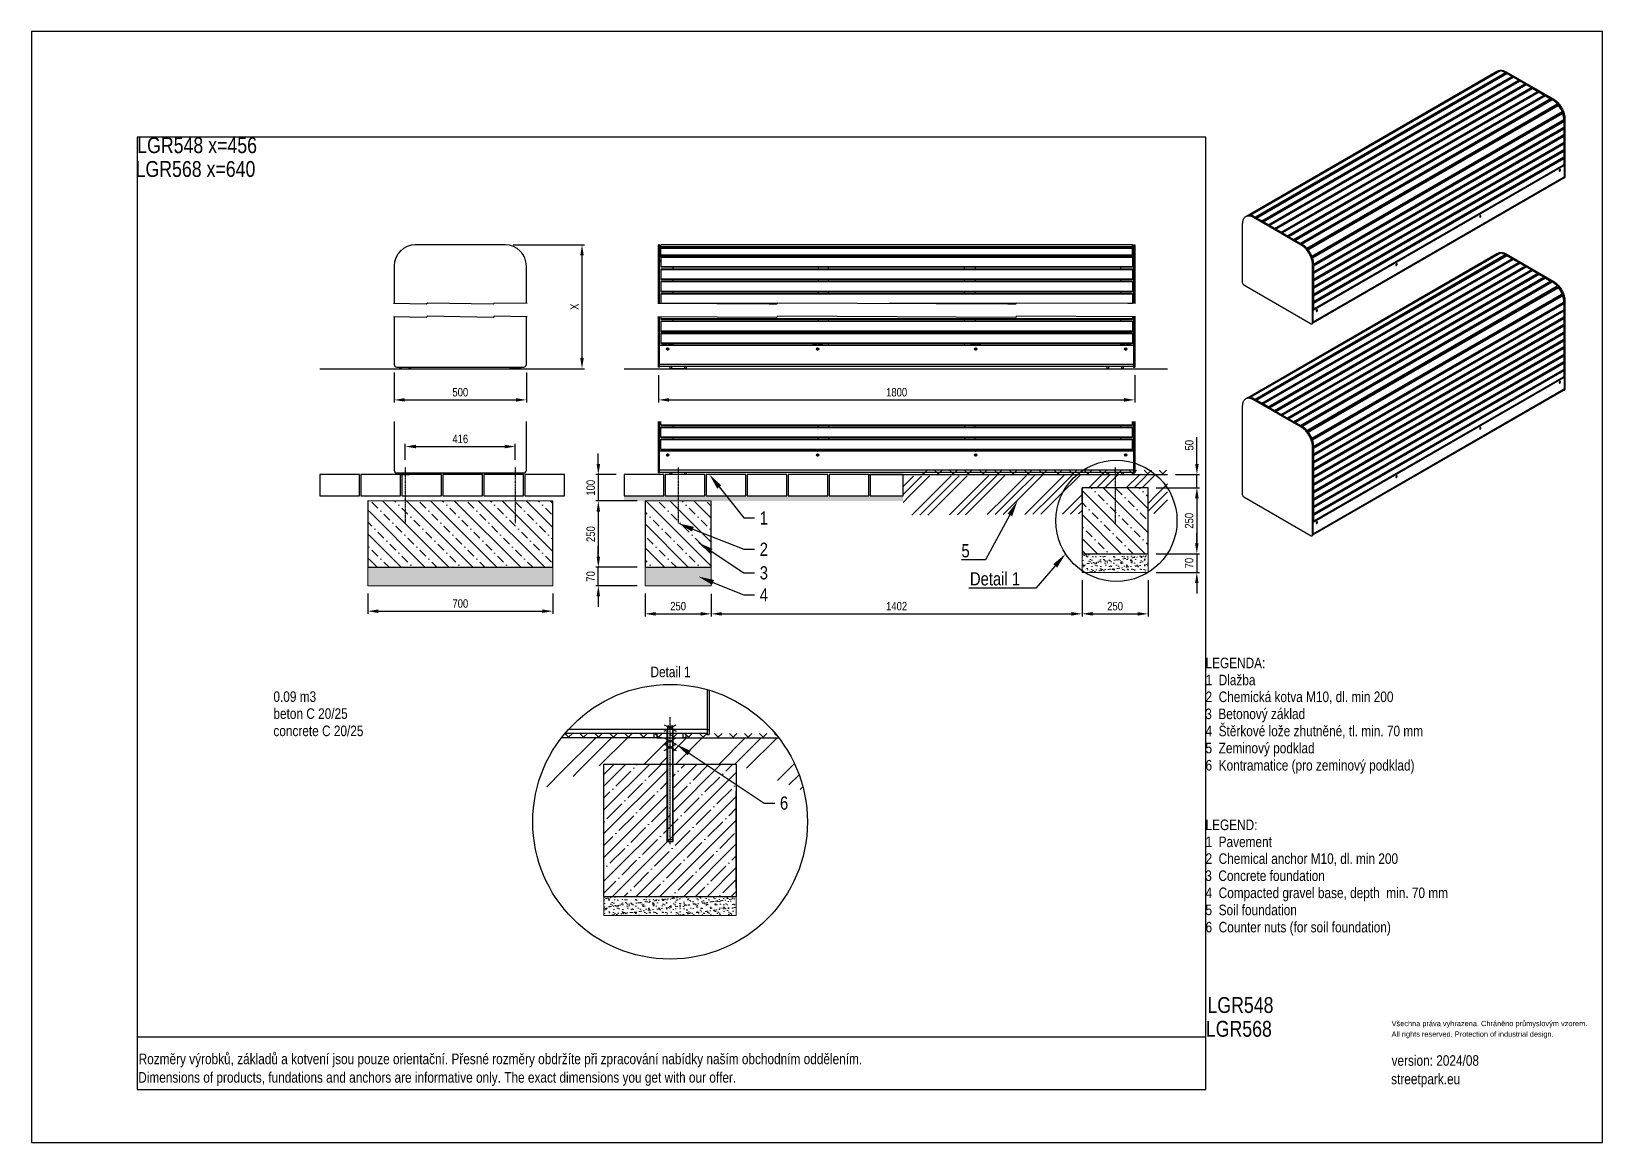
# Model space of a CAD drawing. Header units: millimetres. Extents: x 11004 to 16944, y 3085 to 7285.
import ezdxf
from ezdxf import colors
from ezdxf.entities.mleader import LeaderData, LeaderLine
from ezdxf.lldxf.tags import DXFTag
from ezdxf.math import Vec2, Vec3

# ---------------------------------------------------------------- set-up
doc = ezdxf.new("R2010")
doc.units = ezdxf.units.MM
doc.header["$LTSCALE"] = 0.3
doc.linetypes.add('DashDot', pattern=[15, 9, -3, 0, -3])
doc.layers.add('Nekreslit', color=6, linetype='Continuous', plot=False)
doc.layers.add('SRAFY', color=251, linetype='Continuous', lineweight=13)
doc.styles.add('SEACAD_Arial', font='arial.ttf', dxfattribs={"width": 0.8})
tags = doc.linetypes.add('HIDDEN2', pattern=[4.7625, 3.175, -1.5875]).pattern_tags.tags
tags[6:7] = [DXFTag(74, 4), DXFTag(75, 0), DXFTag(340, '0'), DXFTag(46, 0.0), DXFTag(50, 0.0), DXFTag(44, 0.0), DXFTag(45, 0.0)]
tags[4:5] = [DXFTag(74, 4), DXFTag(75, 0), DXFTag(340, '0'), DXFTag(46, 0.0), DXFTag(50, 0.0), DXFTag(44, 0.0), DXFTag(45, 0.0)]
doc.dimstyles.new('ISO-25', dxfattribs={"dimtxt": 1.6, "dimasz": 2, "dimexe": 0.5, "dimexo": 1.5, "dimtad": 1, "dimdec": 0, "dimtxsty": 'SEACAD_Arial', "dimcen": 2, "dimadec": 0, "dimazin": 0, "dimtfac": 1, "dimtdec": 0, "dimtmove": 0, "dimatfit": 3, "dimfxl": 1, "dimarcsym": 0})

msp = doc.modelspace()

# ---------------------------------------------------------------- texts
at = {"style": 'SEACAD_Arial', "width": 0.8}
for s, height, p in [('LGR568 x=640  ', 60, (11398.2, 6735.3)), ('LEGENDA:', 40, (15443.3, 4878.1)), ('1  Dlažba', 40, (15443.3, 4813.8)), ('0.09 m3', 40, (11919.3, 4750.9)), ('2  Chemická kotva M10, dl. min 200', 40, (15443.3, 4750.3)), ('beton C 20/25', 40, (11919.3, 4686.7)), ('3  Betonový základ', 40, (15442.2, 4685.8)), ('concrete C 20/25', 40, (11919.3, 4621.5)), ('4  Štěrkové lože zhutněné, tl. min. 70 mm', 40, (15443.3, 4621.1)), ('5  Zeminový podklad', 40, (15443.3, 4556.5)), ('6  Kontramatice (pro zeminový podklad)', 40, (15443.3, 4491.5)), ('LEGEND:', 40, (15443.3, 4266.4)), ('1  Pavement', 40, (15443.3, 4202.1)), ('2  Chemical anchor M10, dl. min 200', 40, (15443.3, 4138.6)), ('3  Concrete foundation', 40, (15442.2, 4074)), ('4  Compacted gravel base, depth  min. 70 mm', 40, (15443.3, 4009.3)), ('5  Soil foundation', 40, (15443.3, 3944.7)), ('6  Counter nuts (for soil foundation)', 40, (15443.3, 3879.7)), ('LGR568  ', 60, (15444.4, 3485.3)), ('Všechna práva vyhrazena. Chráněno průmyslovým vzorem.', 20, (16146.7, 3525.3)), ('All rights reserved. Protection of industrial design.', 20, (16146.7, 3485.3)), ('Rozměry výrobků, základů a kotvení jsou pouze orientační. Přesné rozměry obdržíte při zpracování nabídky naším obchodním oddělením.', 39.9982, (11409.8, 3381.6)), ('version: 2024/08', 40, (16146.7, 3375.5)), ('Dimensions of products, fundations and anchors are informative only. The exact dimensions you get with our offer.', 39.9982, (11408.2, 3311.7)), ('streetpark.eu', 40, (16145.1, 3305.6))]:
    msp.add_text(s, height=height, dxfattribs=at).set_placement(p)
at = {"char_height": 60, "attachment_point": 1, "style": 'SEACAD_Arial'}
for s, insert, width in [('LGR548 x=456', (11404.3, 6885.2), 880.891), ('LGR548  ', (15450.5, 3635.2), 253.994)]:
    msp.add_mtext(s, dxfattribs=dict(at, insert=insert, width=width))
at = {"insert": (13344.8, 4884.4), "char_height": 40, "attachment_point": 1, "style": 'SEACAD_Arial'}
msp.add_mtext_dynamic_manual_height_columns('Detail 1', width=226.121, gutter_width=200, heights=[0], dxfattribs=at)

# ---------------------------------------------------------------- blocks, each defined once
blk = doc.blocks.new('*D134')
at = {"color": 0, "lineweight": -2, "transparency": 16777216}
for p, q in [((12417.8, 5666.4), (12417.8, 5726.2)), ((12457.8, 5716.2), (12793.8, 5716.2)), ((12833.8, 5666.4), (12833.8, 5726.2))]:
    blk.add_line(p, q, dxfattribs=at)
at = {"color": 0, "transparency": 16777216}
for points in [[(12457.8, 5722.9), (12457.8, 5709.5), (12417.8, 5716.2)], [(12793.8, 5722.9), (12793.8, 5709.5), (12833.8, 5716.2)]]:
    blk.add_solid(points, dxfattribs=at)
at = {"layer": 'Defpoints', "color": 0, "transparency": 16777216}
for p in [(12833.8, 5716.2), (12417.8, 5636.4), (12833.8, 5636.4)]:
    blk.add_point(p, dxfattribs=at)
at = {"color": 0, "transparency": 16777216, "insert": (12625.8, 5745), "char_height": 32, "attachment_point": 5, "style": 'SEACAD_Arial'}
blk.add_mtext('416', dxfattribs=at)
blk = doc.blocks.new('*D137')
at = {"color": 0, "lineweight": -2, "transparency": 16777216}
for p, q in [((15305.5, 5560.6), (15420.3, 5560.6)), ((15410.3, 5520.6), (15410.3, 5350.6)), ((15256.4, 5310.6), (15420.3, 5310.6))]:
    blk.add_line(p, q, dxfattribs=at)
at = {"color": 0, "transparency": 16777216}
for points in [[(15403.7, 5520.6), (15417, 5520.6), (15410.3, 5560.6)], [(15403.7, 5350.6), (15417, 5350.6), (15410.3, 5310.6)]]:
    blk.add_solid(points, dxfattribs=at)
at = {"layer": 'Defpoints', "color": 0, "transparency": 16777216}
for p in [(15275.5, 5560.6), (15226.4, 5310.6), (15410.3, 5310.6)]:
    blk.add_point(p, dxfattribs=at)
at = {"color": 0, "transparency": 16777216, "insert": (15381.5, 5435.6), "char_height": 32, "attachment_point": 5, "rotation": 90, "style": 'SEACAD_Arial'}
blk.add_mtext('250', dxfattribs=at)
blk = doc.blocks.new('*D138')
at = {"color": 0, "lineweight": -2, "transparency": 16777216}
for p, q in [((15410.3, 5350.6), (15410.3, 5390.6)), ((15256.4, 5310.6), (15420.3, 5310.6)), ((15410.3, 5310.6), (15410.3, 5240.6)), ((15256.4, 5240.6), (15420.3, 5240.6)), ((15410.3, 5200.6), (15410.3, 5160.6))]:
    blk.add_line(p, q, dxfattribs=at)
at = {"color": 0, "transparency": 16777216}
for points in [[(15403.7, 5350.6), (15417, 5350.6), (15410.3, 5310.6)], [(15403.7, 5200.6), (15417, 5200.6), (15410.3, 5240.6)]]:
    blk.add_solid(points, dxfattribs=at)
at = {"layer": 'Defpoints', "color": 0, "transparency": 16777216}
for p in [(15226.4, 5310.6), (15226.4, 5240.6), (15410.3, 5240.6)]:
    blk.add_point(p, dxfattribs=at)
at = {"color": 0, "transparency": 16777216, "insert": (15381.5, 5275.6), "char_height": 32, "attachment_point": 5, "rotation": 90, "style": 'SEACAD_Arial'}
blk.add_mtext('70', dxfattribs=at)
blk = doc.blocks.new('*D139')
at = {"color": 0, "lineweight": -2, "transparency": 16777216}
for p, q in [((12275.9, 5160.1), (12275.9, 5083.8)), ((12975.9, 5160.1), (12975.9, 5083.8)), ((12315.9, 5093.8), (12935.9, 5093.8))]:
    blk.add_line(p, q, dxfattribs=at)
at = {"color": 0, "transparency": 16777216}
for points in [[(12315.9, 5100.5), (12315.9, 5087.1), (12275.9, 5093.8)], [(12935.9, 5100.5), (12935.9, 5087.1), (12975.9, 5093.8)]]:
    blk.add_solid(points, dxfattribs=at)
at = {"layer": 'Defpoints', "color": 0, "transparency": 16777216}
for p in [(12275.9, 5190.1), (12975.9, 5190.1), (12975.9, 5093.8)]:
    blk.add_point(p, dxfattribs=at)
at = {"color": 0, "transparency": 16777216, "insert": (12625.9, 5122.7), "char_height": 32, "attachment_point": 5, "style": 'SEACAD_Arial'}
blk.add_mtext('700', dxfattribs=at)
blk = doc.blocks.new('*D140')
at = {"color": 0, "lineweight": -2, "transparency": 16777216}
for p, q in [((13324.4, 5160.1), (13324.4, 5073.8)), ((13574.4, 5160), (13574.4, 5073.8)), ((13364.4, 5083.8), (13534.4, 5083.8))]:
    blk.add_line(p, q, dxfattribs=at)
at = {"color": 0, "transparency": 16777216}
for points in [[(13364.4, 5090.5), (13364.4, 5077.1), (13324.4, 5083.8)], [(13534.4, 5090.5), (13534.4, 5077.1), (13574.4, 5083.8)]]:
    blk.add_solid(points, dxfattribs=at)
at = {"layer": 'Defpoints', "color": 0, "transparency": 16777216}
for p in [(13324.4, 5190.1), (13574.4, 5190), (13574.4, 5083.8)]:
    blk.add_point(p, dxfattribs=at)
at = {"color": 0, "transparency": 16777216, "insert": (13449.4, 5112.7), "char_height": 32, "attachment_point": 5, "style": 'SEACAD_Arial'}
blk.add_mtext('250', dxfattribs=at)
blk = doc.blocks.new('*D141')
at = {"color": 0, "lineweight": -2, "transparency": 16777216}
for p, q in [((14976.4, 5210.6), (14976.4, 5073.8)), ((15226.4, 5210.6), (15226.4, 5073.8)), ((15016.4, 5083.8), (15186.4, 5083.8))]:
    blk.add_line(p, q, dxfattribs=at)
at = {"color": 0, "transparency": 16777216}
for points in [[(15016.4, 5090.5), (15016.4, 5077.1), (14976.4, 5083.8)], [(15186.4, 5090.5), (15186.4, 5077.1), (15226.4, 5083.8)]]:
    blk.add_solid(points, dxfattribs=at)
at = {"layer": 'Defpoints', "color": 0, "transparency": 16777216}
for p in [(14976.4, 5240.6), (15226.4, 5240.6), (15226.4, 5083.8)]:
    blk.add_point(p, dxfattribs=at)
at = {"color": 0, "transparency": 16777216, "insert": (15101.4, 5112.7), "char_height": 32, "attachment_point": 5, "style": 'SEACAD_Arial'}
blk.add_mtext('250', dxfattribs=at)
blk = doc.blocks.new('*D142')
at = {"color": 0, "lineweight": -2, "transparency": 16777216}
for p, q in [((14976.4, 5210.6), (14976.4, 5073.8)), ((13574.4, 5160), (13574.4, 5073.8)), ((13614.4, 5083.8), (14936.4, 5083.8))]:
    blk.add_line(p, q, dxfattribs=at)
at = {"color": 0, "transparency": 16777216}
for points in [[(13614.4, 5090.5), (13614.4, 5077.1), (13574.4, 5083.8)], [(14936.4, 5090.5), (14936.4, 5077.1), (14976.4, 5083.8)]]:
    blk.add_solid(points, dxfattribs=at)
at = {"layer": 'Defpoints', "color": 0, "transparency": 16777216}
for p in [(14976.4, 5240.6), (13574.4, 5190), (14976.4, 5083.8)]:
    blk.add_point(p, dxfattribs=at)
at = {"color": 0, "transparency": 16777216, "insert": (14275.4, 5112.7), "char_height": 32, "attachment_point": 5, "style": 'SEACAD_Arial'}
blk.add_mtext('1402', dxfattribs=at)
blk = doc.blocks.new('*D135')
at = {"color": 0, "lineweight": -2, "transparency": 16777216}
for p, q in [((12375.8, 5996.6), (12375.8, 5882.5)), ((12875.8, 5996.6), (12875.8, 5882.5)), ((12415.8, 5892.5), (12835.8, 5892.5))]:
    blk.add_line(p, q, dxfattribs=at)
at = {"color": 0, "transparency": 16777216}
for points in [[(12415.8, 5899.2), (12415.8, 5885.9), (12375.8, 5892.5)], [(12835.8, 5899.2), (12835.8, 5885.9), (12875.8, 5892.5)]]:
    blk.add_solid(points, dxfattribs=at)
at = {"layer": 'Defpoints', "color": 0, "transparency": 16777216}
for p in [(12375.8, 6026.6), (12875.8, 6026.6), (12875.8, 5892.5)]:
    blk.add_point(p, dxfattribs=at)
at = {"color": 0, "transparency": 16777216, "insert": (12625.8, 5921.4), "char_height": 32, "attachment_point": 5, "style": 'SEACAD_Arial'}
blk.add_mtext('500', dxfattribs=at)
blk = doc.blocks.new('*D143')
at = {"color": 0, "lineweight": -2, "transparency": 16777216}
for p, q in [((15410.7, 5650.4), (15410.7, 5752)), ((15329.9, 5610.4), (15420.7, 5610.4)), ((15410.7, 5560.6), (15410.7, 5610.4)), ((15256.4, 5560.6), (15420.7, 5560.6)), ((15410.7, 5520.6), (15410.7, 5480.6))]:
    blk.add_line(p, q, dxfattribs=at)
at = {"color": 0, "transparency": 16777216}
for points in [[(15404, 5650.4), (15417.3, 5650.4), (15410.7, 5610.4)], [(15404, 5520.6), (15417.3, 5520.6), (15410.7, 5560.6)]]:
    blk.add_solid(points, dxfattribs=at)
at = {"layer": 'Defpoints', "color": 0, "transparency": 16777216}
for p in [(15299.9, 5610.4), (15410.7, 5610.4), (15226.4, 5560.6)]:
    blk.add_point(p, dxfattribs=at)
at = {"color": 0, "transparency": 16777216, "insert": (15381.8, 5721.2), "char_height": 32, "attachment_point": 5, "rotation": 90, "style": 'SEACAD_Arial'}
blk.add_mtext('50', dxfattribs=at)
blk = doc.blocks.new('*D144')
at = {"color": 0, "lineweight": -2, "transparency": 16777216}
for p, q in [((13375.4, 5986.4), (13375.4, 5882.5)), ((15175.4, 5986.4), (15175.4, 5882.5)), ((13415.4, 5892.5), (15135.4, 5892.5))]:
    blk.add_line(p, q, dxfattribs=at)
at = {"color": 0, "transparency": 16777216}
for points in [[(13415.4, 5899.2), (13415.4, 5885.9), (13375.4, 5892.5)], [(15135.4, 5899.2), (15135.4, 5885.9), (15175.4, 5892.5)]]:
    blk.add_solid(points, dxfattribs=at)
at = {"layer": 'Defpoints', "color": 0, "transparency": 16777216}
for p in [(13375.4, 6016.4), (15175.4, 6016.4), (15175.4, 5892.5)]:
    blk.add_point(p, dxfattribs=at)
at = {"color": 0, "transparency": 16777216, "insert": (14275.4, 5921.4), "char_height": 32, "attachment_point": 5, "style": 'SEACAD_Arial'}
blk.add_mtext('1800', dxfattribs=at)
blk = doc.blocks.new('*D145')
at = {"color": 0, "lineweight": -2, "transparency": 16777216}
for p, q in [((13147.7, 5650.4), (13147.7, 5690.4)), ((13214.9, 5610.4), (13137.7, 5610.4)), ((13147.7, 5610.4), (13147.7, 5510.4)), ((13294.4, 5510.4), (13137.7, 5510.4)), ((13147.7, 5470.4), (13147.7, 5430.4))]:
    blk.add_line(p, q, dxfattribs=at)
at = {"color": 0, "transparency": 16777216}
for points in [[(13141.1, 5650.4), (13154.4, 5650.4), (13147.7, 5610.4)], [(13141.1, 5470.4), (13154.4, 5470.4), (13147.7, 5510.4)]]:
    blk.add_solid(points, dxfattribs=at)
at = {"layer": 'Defpoints', "color": 0, "transparency": 16777216}
for p in [(13244.9, 5610.4), (13147.7, 5510.4), (13324.4, 5510.4)]:
    blk.add_point(p, dxfattribs=at)
at = {"color": 0, "transparency": 16777216, "insert": (13118.9, 5560.4), "char_height": 32, "attachment_point": 5, "rotation": 90, "style": 'SEACAD_Arial'}
blk.add_mtext('100', dxfattribs=at)
blk = doc.blocks.new('*D146')
at = {"color": 0, "lineweight": -2, "transparency": 16777216}
for p, q in [((13294.4, 5510.4), (13137.7, 5510.4)), ((13147.7, 5470.4), (13147.7, 5300)), ((13294.4, 5260), (13137.7, 5260))]:
    blk.add_line(p, q, dxfattribs=at)
at = {"color": 0, "transparency": 16777216}
for points in [[(13141.1, 5470.4), (13154.4, 5470.4), (13147.7, 5510.4)], [(13141.1, 5300), (13154.4, 5300), (13147.7, 5260)]]:
    blk.add_solid(points, dxfattribs=at)
at = {"layer": 'Defpoints', "color": 0, "transparency": 16777216}
for p in [(13324.4, 5510.4), (13147.7, 5260), (13324.4, 5260)]:
    blk.add_point(p, dxfattribs=at)
at = {"color": 0, "transparency": 16777216, "insert": (13118.9, 5385.2), "char_height": 32, "attachment_point": 5, "rotation": 90, "style": 'SEACAD_Arial'}
blk.add_mtext('250', dxfattribs=at)
blk = doc.blocks.new('*D147')
at = {"color": 0, "lineweight": -2, "transparency": 16777216}
for p, q in [((13147.7, 5300), (13147.7, 5340)), ((13294.4, 5260), (13137.7, 5260)), ((13147.7, 5190), (13147.7, 5260)), ((13294.4, 5190), (13137.7, 5190)), ((13147.7, 5150), (13147.7, 5110))]:
    blk.add_line(p, q, dxfattribs=at)
at = {"color": 0, "transparency": 16777216}
for points in [[(13141.1, 5300), (13154.4, 5300), (13147.7, 5260)], [(13141.1, 5150), (13154.4, 5150), (13147.7, 5190)]]:
    blk.add_solid(points, dxfattribs=at)
at = {"layer": 'Defpoints', "color": 0, "transparency": 16777216}
for p in [(13147.7, 5260), (13324.4, 5260), (13324.4, 5190)]:
    blk.add_point(p, dxfattribs=at)
at = {"color": 0, "transparency": 16777216, "insert": (13118.9, 5225), "char_height": 32, "attachment_point": 5, "rotation": 90, "style": 'SEACAD_Arial'}
blk.add_mtext('70', dxfattribs=at)
blk = doc.blocks.new('*D150')
at = {"color": 0, "lineweight": -2, "transparency": 16777216}
for p, q in [((12825.8, 6478.7), (13096, 6478.7)), ((13086, 6050.4), (13086, 6438.7)), ((12883.8, 6010.4), (13096, 6010.4))]:
    blk.add_line(p, q, dxfattribs=at)
at = {"color": 0, "transparency": 16777216}
for points in [[(13079.3, 6438.7), (13092.7, 6438.7), (13086, 6478.7)], [(13079.3, 6050.4), (13092.7, 6050.4), (13086, 6010.4)]]:
    blk.add_solid(points, dxfattribs=at)
at = {"layer": 'Defpoints', "color": 0, "transparency": 16777216}
for p in [(12795.8, 6478.7), (13086, 6478.7), (12853.8, 6010.4)]:
    blk.add_point(p, dxfattribs=at)
at = {"color": 0, "transparency": 16777216, "insert": (13057.5, 6244.6), "char_height": 32, "attachment_point": 5, "rotation": 90, "style": 'SEACAD_Arial'}
blk.add_mtext('X', dxfattribs=at)

# ---------------------------------------------------------------- dimensions: what is measured, and where the dimension line sits
dim = msp.add_linear_dim(base=(13086, 6478.7), p1=(12853.8, 6010.4), p2=(12795.8, 6478.7), angle=90, text='X', dimstyle='ISO-25')
dim.commit()
dim.dimension.update_dxf_attribs({"geometry": '*D150', "text_midpoint": (13057.5, 6244.6)})
for base, p1, p2, picture, middle in [((12875.8, 5892.5), (12375.8, 6026.6), (12875.8, 6026.6), '*D135', (12625.8, 5921.4)), ((15175.4, 5892.5), (13375.4, 6016.4), (15175.4, 6016.4), '*D144', (14275.4, 5921.4))]:
    dim = msp.add_linear_dim(base=base, p1=p1, p2=p2, dimstyle='ISO-25')
    dim.commit()
    dim.dimension.update_dxf_attribs({"geometry": picture, "text_midpoint": middle})
for base, p1, p2, override, picture, middle in [((12833.8, 5716.2), (12417.8, 5636.4), (12833.8, 5636.4), {"dimscale": 0}, '*D134', (12625.8, 5745)), ((14976.4, 5083.8), (13574.4, 5190), (14976.4, 5240.6), {"dimscale": 0, "dimtix": 0, "dimtofl": 1, "dimtmove": 0, "dimatfit": 3}, '*D142', (14275.4, 5112.7)), ((15226.4, 5083.8), (14976.4, 5240.6), (15226.4, 5240.6), {"dimscale": 0, "dimtix": 0, "dimtofl": 1, "dimtmove": 0, "dimatfit": 3}, '*D141', (15101.4, 5112.7)), ((12975.9, 5093.8), (12275.9, 5190.1), (12975.9, 5190.1), {"dimscale": 0, "dimtix": 0, "dimtofl": 1, "dimtmove": 0, "dimatfit": 3}, '*D139', (12625.9, 5122.7)), ((13574.4, 5083.8), (13324.4, 5190.1), (13574.4, 5190), {"dimscale": 0, "dimtix": 0, "dimtofl": 1, "dimtmove": 0, "dimatfit": 3}, '*D140', (13449.4, 5112.7))]:
    dim = msp.add_linear_dim(base=base, p1=p1, p2=p2, dimstyle='ISO-25', override=override)
    dim.commit()
    dim.dimension.update_dxf_attribs({"geometry": picture, "text_midpoint": middle})
for base, p1, p2, picture, middle in [((15410.7, 5610.4), (15226.4, 5560.6), (15299.9, 5610.4), '*D143', (15381.8, 5721.2)), ((13147.7, 5510.4), (13244.9, 5610.4), (13324.4, 5510.4), '*D145', (13118.9, 5560.4)), ((13147.7, 5260), (13324.4, 5190), (13324.4, 5260), '*D147', (13118.9, 5225))]:
    dim = msp.add_linear_dim(base=base, p1=p1, p2=p2, angle=90, dimstyle='ISO-25')
    dim.commit()
    dim.dimension.update_dxf_attribs({"geometry": picture, "text_midpoint": middle})
for base, p1, p2, override, picture, middle in [((15410.3, 5310.6), (15275.5, 5560.6), (15226.4, 5310.6), {"dimscale": 0}, '*D137', (15381.5, 5435.6)), ((15410.3, 5240.6), (15226.4, 5310.6), (15226.4, 5240.6), {"dimscale": 0, "dimtmove": 1}, '*D138', (15381.5, 5275.6))]:
    dim = msp.add_linear_dim(base=base, p1=p1, p2=p2, angle=90, dimstyle='ISO-25', override=override)
    dim.commit()
    dim.dimension.update_dxf_attribs({"geometry": picture, "text_midpoint": middle})
dim = msp.add_linear_dim(base=(13147.7, 5260), p1=(13324.4, 5510.4), p2=(13324.4, 5260), angle=90, dimstyle='ISO-25')
dim.commit()
dim.dimension.update_dxf_attribs({"geometry": '*D146', "text_midpoint": (13147.7, 5385.2), "dimtype": 160})

# ---------------------------------------------------------------- hatches: boundary and pattern name
at = {"layer": 'SRAFY'}
h = msp.add_hatch(dxfattribs=at)
h.set_pattern_fill('GOST_GROUND', color=256, scale=10)
h.set_pattern_definition([(45, (6909.47, 295.79), (141.4214, -9e-15), [200]), (45, (6939.47, 295.79), (141.4214, -9e-15), [200]), (45, (6969.47, 295.79), (141.4214, -9e-15), [200])])
h.paths.add_polyline_path([(14976.4, 5461.5), (14299.9, 5456.6), (14299.9, 5604.3), (15299.9, 5610.4), (15299.9, 5463), (15226.4, 5463), (15226.4, 5560.6), (14976.4, 5558.7)])
h = msp.add_hatch(dxfattribs=at)
h.set_pattern_fill('TERACO', color=256, scale=20)
h.set_pattern_definition([(45, (6909.467, 295.79), (-28.28427, 28.28427), [20, -20]), (135, (6966.035, 295.79), (-28.28427, -28.28427), [20, -20])])
h.paths.add_polyline_path([(14369.9, 5610.4), (14369.9, 5633.5), (15299.9, 5633.5), (15299.9, 5610.5)])
h = msp.add_hatch(dxfattribs=at)
h.set_pattern_fill('AR-SAND', color=256, scale=0.5)
h.set_pattern_definition([(37.5, (6709.467, 295.79), (-0.800016, 24.47066), [0, -19.304, 0, -21.59, 0, -20.6375]), (7.5, (6709.467, 295.79), (22.47616, 35.84126), [0, -10.414, 0, -17.399, 0, -6.6675]), (327.5, (6693.846, 295.79), (39.54962, 0.07186), [0, -6.35, 0, -22.86, 0, -29.845]), (317.5, (6693.846, 295.79), (38.17782, 11.14647), [0, -3.175, 0, -14.986, 0, -17.145])])
h.paths.add_polyline_path([(13244.9, 5530.4), (13244.9, 5510.5), (13275.4, 5510.4), (13395.4, 5510.3), (13395.4, 5530.4)])
h.paths.add_polyline_path([(14299.9, 5510.1), (14299.9, 5530.4), (13395.4, 5530.4), (13395.4, 5510.3), (13525.4, 5510.1)])
h = msp.add_hatch(dxfattribs=at)
h.set_pattern_fill('BETON-PROSTY', color=256, scale=0.8, angle=90)
h.set_pattern_definition([(135, (6258.19, 781.864), (-45.25483, -45.25483), []), (135, (6258.19, 827.12), (-67.88225, -22.6274), [32, -16, 0, -16])])
h.paths.add_polyline_path([(15226.4, 5560.6), (14976.4, 5560.6), (14976.4, 5310.6), (15226.4, 5310.6)])
h = msp.add_hatch(dxfattribs=at)
h.set_pattern_fill('BETON-PROSTY', color=256, scale=0.8, angle=90)
h.set_pattern_definition([(135, (6702.88, 731.35), (-45.25483, -45.25483), []), (135, (6702.88, 776.605), (-67.88225, -22.6274), [32, -16, 0, -16])])
h.paths.add_polyline_path([(12975.9, 5390.5), (12975.9, 5510.1), (12275.9, 5510.1), (12275.9, 5260.1), (12275.9, 5260.1), (12975.9, 5260.1)])
h.paths.add_polyline_path([(13574.4, 5390.5), (13574.4, 5510), (13324.4, 5510.1), (13324.4, 5260.1), (13574.4, 5260.1)])
h = msp.add_hatch(dxfattribs=at)
h.set_pattern_fill('AR-SAND', color=256, scale=0.5)
h.set_pattern_definition([(37.5, (6853.852, 781.862), (-0.800016, 24.47066), [0, -19.304, 0, -21.59, 0, -20.6375]), (7.5, (6853.852, 781.862), (22.47616, 35.84126), [0, -10.414, 0, -17.399, 0, -6.6675]), (327.5, (6838.231, 781.862), (39.54962, 0.07186), [0, -6.35, 0, -22.86, 0, -29.845]), (317.5, (6838.23, 781.862), (38.17782, 11.14647), [0, -3.175, 0, -14.986, 0, -17.145])])
h.paths.add_polyline_path([(14976.4, 5310.6), (15226.4, 5310.6), (15226.4, 5240.6), (14976.4, 5240.6)])
h = msp.add_hatch(dxfattribs=at)
h.set_pattern_fill('AR-SAND', color=256, scale=0.5)
h.set_pattern_definition([(37.5, (6702.88, 731.35), (-0.800016, 24.47066), [0, -19.304, 0, -21.59, 0, -20.6375]), (7.5, (6702.88, 731.35), (22.47616, 35.84126), [0, -10.414, 0, -17.399, 0, -6.6675]), (327.5, (6687.258, 731.35), (39.54962, 0.07186), [0, -6.35, 0, -22.86, 0, -29.845]), (317.5, (6687.26, 731.35), (38.17782, 11.14647), [0, -3.175, 0, -14.986, 0, -17.145])])
h.paths.add_polyline_path([(12975.9, 5190.1), (12975.9, 5260.1), (12275.9, 5260.1), (12275.9, 5190.1)])
h.paths.add_polyline_path([(13574.4, 5190.1), (13574.4, 5260), (13496.7, 5260.1), (13324.4, 5260), (13324.4, 5190)])
h = msp.add_hatch(dxfattribs=at)
h.set_pattern_fill('TERACO', color=256, scale=20)
h.set_pattern_definition([(45, (5172.4, -699.72), (-28.28427, 28.28427), [20, -20]), (135, (5228.97, -699.72), (-28.28427, -28.28427), [20, -20])])
h.paths.add_polyline_path([(13017.2, 4614.9), (13017.2, 4638), (13820.8, 4638), (13820.8, 4614.9)])
h = msp.add_hatch(dxfattribs=at)
h.set_pattern_fill('GOST_GROUND', color=256, scale=20)
h.set_pattern_definition([(45, (5940, 245.79), (282.8427, -2e-14), [400]), (45, (6000, 245.79), (282.8427, -2e-14), [400]), (45, (6060, 245.79), (282.8427, -2e-14), [400])])
edge = h.paths.add_edge_path()
edge.add_line((13409, 4615), (13387, 4615))
edge.add_line((13387, 4615), (13008, 4615))
edge.add_arc((13419, 4297.8), 519.1, 142.33693, 166.98753)
edge.add_line((12913.2, 4414.7), (13169, 4515.7))
edge.add_line((13169, 4515.7), (13409, 4515.7))
edge.add_line((13409, 4515.7), (13409, 4615))
edge = h.paths.add_edge_path()
edge.add_line((13829.9, 4615), (13451, 4615))
edge.add_line((13451, 4615), (13429, 4615))
edge.add_line((13429, 4615), (13429, 4515.7))
edge.add_line((13429, 4515.7), (13669, 4515.7))
edge.add_line((13669, 4515.7), (13924.8, 4414.7))
edge.add_arc((13419, 4297.8), 519.1, 13.01247, 37.66307)
h = msp.add_hatch(dxfattribs=at)
h.set_pattern_fill('ANSI35', color=256, scale=10, angle=0.00001)
h.set_pattern_definition([(45, (5940, 346.8), (-44.9013, 44.90127), []), (45, (5984.9, 346.8), (-44.9013, 44.90127), [79.375, -15.875, 0, -15.875])])
h.paths.add_polyline_path([(13669, 4515.7), (13429, 4515.7), (13429, 4324.7), (13409, 4324.7), (13409, 4515.7), (13169, 4515.7), (13169, 4015.7), (13669, 4015.7)])
h = msp.add_hatch(dxfattribs=at)
h.set_pattern_fill('AR-SAND', color=256, scale=0.5)
h.set_pattern_definition([(37.5, (5046.428, -514.906), (-0.800016, 24.47066), [0, -19.304, 0, -21.59, 0, -20.6375]), (7.5, (5046.428, -514.906), (22.47616, 35.84126), [0, -10.414, 0, -17.399, 0, -6.6675]), (327.5, (5030.807, -514.906), (39.54962, 0.07186), [0, -6.35, 0, -22.86, 0, -29.845]), (317.5, (5030.807, -514.906), (38.17782, 11.14647), [0, -3.175, 0, -14.986, 0, -17.145])])
h.paths.add_polyline_path([(13169, 4013.9), (13669, 4013.9), (13669, 3943.9), (13169, 3943.8)])

# ---------------------------------------------------------------- linework, layer by layer
for p, q in [((16545.1, 7133.3), (15599, 6587.1)), ((16552.6, 7135.8), (15606.5, 6589.6)), ((16554.1, 7134.5), (15608.6, 6588.7)), ((16557.6, 7136), (15611.5, 6589.8)), ((16557.9, 7136), (15611.8, 6589.8)), ((16576.7, 7129.4), (15630.6, 6583.2)), ((16549.4, 7135.7), (16547.3, 7134.5)), ((16554.1, 7134.5), (16554.3, 7134)), ((16577.3, 7131.5), (16579.4, 7132.8)), ((16577.3, 7131.5), (16757.6, 7027.4)), ((16579.4, 7132.8), (16759.7, 7028.7)), ((16577.7, 7127.6), (15631.6, 6581.4)), ((16581.9, 7126.1), (15635.7, 6579.9)), ((15636.5, 6579.9), (16582.6, 7126)), ((15655.6, 6568.8), (16601.7, 7115)), ((15656.6, 6567), (16602.8, 7113.2)), ((16606.2, 7112), (15660.1, 6565.8)), ((15660.9, 6565.8), (16607, 7111.9)), ((15680, 6554.7), (16626.1, 7100.9)), ((15681, 6552.9), (16627.1, 7099.1)), ((16630.6, 7097.9), (15684.5, 6551.8)), ((15685.3, 6551.7), (16631.4, 7097.9)), ((15704.4, 6540.7), (16650.5, 7086.8)), ((15705.4, 6538.8), (16651.5, 7085)), ((16655, 7083.9), (15708.9, 6537.7)), ((15709.7, 6537.6), (16655.8, 7083.8)), ((15728.8, 6526.6), (16674.9, 7072.8)), ((15729.8, 6524.7), (16675.9, 7070.9)), ((16679.4, 7069.8), (15733.3, 6523.6)), ((16680.2, 7069.7), (15734.1, 6523.5)), ((16577.7, 7127.6), (16577.7, 7123.7)), ((16601.7, 7115), (16582.6, 7126)), ((16602.8, 7110), (16602.8, 7113.2)), ((16626.1, 7100.9), (16607, 7111.9)), ((16627.1, 7095.9), (16627.1, 7099.1)), ((16650.5, 7086.8), (16631.4, 7097.9)), ((16651.5, 7081.8), (16651.5, 7085)), ((16674.9, 7072.8), (16655.8, 7083.8)), ((16675.9, 7067.8), (16675.9, 7070.9)), ((16680.2, 7069.7), (16699.3, 7058.7)), ((16699.3, 7058.7), (15753.2, 6512.5)), ((16700.3, 7056.8), (15754.2, 6510.7)), ((16703.8, 7055.7), (15757.7, 6509.5)), ((16704.6, 7055.6), (15758.5, 6509.4)), ((16723.7, 7044.6), (15777.6, 6498.4)), ((16724.7, 7042.8), (15778.6, 6496.6)), ((16728.2, 7041.6), (15782.1, 6495.4)), ((16729, 7041.5), (15782.9, 6495.4)), ((16748.1, 7030.5), (15802, 6484.3)), ((16749.1, 7028.7), (15803, 6482.5)), ((16753.2, 7027.1), (15807.1, 6480.9)), ((15807.8, 6480.9), (16754, 7027.1)), ((15826.6, 6465.9), (16772.7, 7012)), ((15827.1, 6463.9), (16773.2, 7010)), ((16700.3, 7056.8), (16700.3, 7053.7)), ((16704.6, 7055.6), (16723.7, 7044.6)), ((16724.7, 7042.8), (16724.7, 7039.6)), ((16729, 7041.5), (16748.1, 7030.5)), ((16749.1, 7028.7), (16749.1, 7024.7)), ((16757.6, 7027.4), (16759.7, 7028.7)), ((16767.5, 7000.9), (16773.2, 7010)), ((16776.7, 7006.3), (15830.6, 6460.1)), ((15831.9, 6459.5), (16778.1, 7005.7)), ((15845.2, 6434.8), (16791.3, 6981)), ((15845.4, 6436.2), (16791.5, 6982.4)), ((16792.8, 6976.2), (15846.7, 6430)), ((16794.2, 6974.8), (15848.1, 6428.6)), ((15851.4, 6404.2), (16797.6, 6950.4)), ((16797.9, 6951), (15851.8, 6404.8)), ((16782.5, 6975.8), (16792.8, 6976.2)), ((16800, 6954), (16802.2, 6955.2)), ((16800, 6954), (16800, 6733.5)), ((16802.2, 6955.2), (16802.2, 6734.7)), ((16796.8, 6945.9), (15850.7, 6399.8)), ((16796.8, 6917.8), (15850.7, 6371.6)), ((15851.5, 6375.2), (16797.6, 6921.4)), ((15851.5, 6347), (16797.6, 6893.2)), ((16797.9, 6944.1), (15851.8, 6397.9)), ((16797.9, 6922.1), (15851.8, 6375.9)), ((16797.9, 6915.9), (15851.8, 6369.8)), ((16797.9, 6893.9), (15851.8, 6347.7)), ((16793.4, 6947.9), (16796.8, 6945.9)), ((16794.1, 6919.4), (16796.8, 6917.8)), ((16794.1, 6891.2), (16796.8, 6889.6)), ((16797.9, 6944.1), (16797.9, 6922.1)), ((16797.9, 6915.9), (16797.9, 6893.9)), ((16796.8, 6889.6), (15850.7, 6343.4)), ((16796.8, 6861.4), (15850.7, 6315.3)), ((16796.8, 6833.3), (15850.7, 6287.1)), ((15851.5, 6318.9), (16797.6, 6865)), ((15851.5, 6290.7), (16797.6, 6836.9)), ((16797.9, 6887.8), (15851.8, 6341.6)), ((16797.9, 6865.7), (15851.8, 6319.5)), ((16797.9, 6859.6), (15851.8, 6313.4)), ((16797.9, 6837.5), (15851.8, 6291.4)), ((16797.9, 6831.4), (15851.8, 6285.2)), ((16794.1, 6863), (16796.8, 6861.4)), ((16794.1, 6834.8), (16796.8, 6833.3)), ((16797.9, 6887.8), (16797.9, 6865.7)), ((16797.9, 6859.6), (16797.9, 6837.5)), ((16797.9, 6831.4), (16797.9, 6809.4)), ((16796.8, 6779.4), (15849.7, 6232.6)), ((16799, 6778.1), (15849.7, 6230.1)), ((16796.8, 6805.1), (15850.7, 6258.9)), ((15851.5, 6262.5), (16797.6, 6808.7)), ((15851.5, 6234.3), (16797.6, 6780.5)), ((16797.9, 6809.4), (15851.8, 6263.2)), ((16797.9, 6803.3), (15851.8, 6257.1)), ((16797.9, 6781.2), (15851.8, 6235)), ((16789.9, 6776.1), (16790.5, 6775.7)), ((16790.5, 6775.7), (16791.5, 6776.3)), ((16791.5, 6776.3), (16790.9, 6776.7)), ((16794.1, 6806.7), (16796.8, 6805.1)), ((16799, 6778.1), (16796.8, 6779.4)), ((16797.9, 6803.3), (16797.9, 6781.2)), ((16799, 6778.1), (16799, 6734)), ((15849.6, 6184), (16797.7, 6731.3)), ((16799, 6734), (15849.7, 6186)), ((16751.3, 6753.8), (16751.3, 6753.1)), ((16754.7, 6755.4), (16755, 6755.2)), ((16754.9, 6755.8), (16755.5, 6755.5)), ((16756.5, 6756.8), (16756.5, 6756.1)), ((16758.3, 6757.8), (16758.3, 6757.1)), ((16758.9, 6757.5), (16758.9, 6758.2)), ((16769.7, 6764.4), (16770.3, 6764.1)), ((16770.3, 6764.1), (16771.4, 6764.7)), ((16771.4, 6764.7), (16770.8, 6765)), ((16770.9, 6765.1), (16771, 6764.9)), ((16772.5, 6765.8), (16772.3, 6765.9)), ((16772.5, 6765.8), (16772.3, 6765.9)), ((16772.5, 6765.8), (16772.6, 6766.1)), ((16778, 6769.2), (16778, 6768.5)), ((16779.1, 6769.1), (16779.1, 6769.8)), ((16783.1, 6761.6), (16782, 6762.2)), ((16798.5, 6730.1), (16800.6, 6731.3)), ((16800, 6733.5), (16802.2, 6734.7)), ((16477.3, 6595.6), (16477.3, 6594.9)), ((16478.4, 6595.5), (16478.4, 6596.2)), ((16489.2, 6602.5), (16489.8, 6602.1)), ((16489.8, 6602.1), (16490.8, 6602.7)), ((16490.8, 6602.7), (16490.2, 6603.1)), ((15582.4, 6557.2), (15582.4, 6336.7)), ((15597, 6585.9), (15594.8, 6584.7)), ((15627, 6582.9), (15624.8, 6581.7)), ((15805.1, 6477.6), (15624.8, 6581.7)), ((15807.3, 6478.8), (15627, 6582.9)), ((15631.6, 6581.4), (15631.6, 6580.2)), ((15635.4, 6579.2), (15635.4, 6578)), ((15655.6, 6568.8), (15636.5, 6579.9)), ((15656.6, 6565.8), (15656.6, 6567)), ((15659.8, 6565.2), (15659.8, 6563.9)), ((15680, 6554.7), (15660.9, 6565.8)), ((15681, 6551.7), (15681, 6552.9)), ((15684.2, 6551.1), (15684.2, 6549.8)), ((15704.4, 6540.7), (15685.3, 6551.7)), ((15705.4, 6537.6), (15705.4, 6538.8)), ((15708.6, 6537), (15708.6, 6535.8)), ((15728.8, 6526.6), (15709.7, 6537.6)), ((16442.4, 6575.1), (16442.7, 6574.9)), ((16442.5, 6575.5), (16443.1, 6575.2)), ((16444.2, 6576.5), (16444.2, 6575.8)), ((16457.6, 6584.2), (16457.6, 6583.5)), ((16458.2, 6583.9), (16458.2, 6584.6)), ((16469, 6590.8), (16469.6, 6590.5)), ((16469.6, 6590.5), (16470.7, 6591.1)), ((16470.7, 6591.1), (16470.1, 6591.4)), ((16470.4, 6591.6), (16470.9, 6591.5)), ((16470.9, 6591.5), (16470.5, 6591.7)), ((16470.9, 6591.5), (16470.5, 6591.7)), ((16482.4, 6588), (16481.3, 6588.6)), ((12795.8, 6478.7), (12455.8, 6478.7)), ((13379.4, 6478.7), (13375.4, 6478.7)), ((13375.4, 6398.7), (13375.4, 6478.7)), ((13379.4, 6398.7), (13379.4, 6478.7)), ((15167.4, 6478.7), (13383.4, 6478.7)), ((13383.4, 6471.8), (13383.4, 6478.7)), ((15167.4, 6478.7), (13383.4, 6478.7)), ((13383.4, 6478.7), (13383.4, 6478.7)), ((15167.4, 6471.8), (15167.4, 6478.7)), ((15167.4, 6478.7), (15167.4, 6478.7)), ((15171.4, 6478.7), (15175.4, 6478.7)), ((15171.4, 6478.7), (15171.4, 6398.7)), ((15175.4, 6478.7), (15175.4, 6398.7)), ((15729.8, 6523.5), (15729.8, 6524.7)), ((15733, 6521.7), (15733, 6522.9)), ((15734.1, 6523.5), (15753.2, 6512.5)), ((15754.2, 6510.7), (15754.2, 6509.4)), ((15757.4, 6507.6), (15757.4, 6508.8)), ((15758.5, 6509.4), (15777.6, 6498.4)), ((15778.6, 6496.6), (15778.6, 6495.4)), ((15781.8, 6493.5), (15781.8, 6494.7)), ((15782.9, 6495.4), (15802, 6484.3)), ((15803, 6482.5), (15803, 6481.3)), ((15807.3, 6478.8), (15805.1, 6477.6)), ((15806.8, 6480.3), (15806.8, 6479.1)), ((12387.7, 6440.7), (12387.9, 6441.1)), ((12863.8, 6440.9), (12863.7, 6441.1)), ((13379.4, 6446.7), (13383.4, 6446.7)), ((13379.4, 6444.4), (13383.4, 6444.4)), ((13379.4, 6421), (13383.4, 6421)), ((13379.4, 6415.3), (13383.4, 6415.3)), ((13383.4, 6469), (13383.4, 6471.8)), ((13383.4, 6471.8), (15167.4, 6471.8)), ((13383.4, 6466.7), (13383.4, 6469)), ((13383.4, 6469), (15167.4, 6469)), ((15167.4, 6466.7), (13383.4, 6466.7)), ((13383.4, 6466.4), (13383.4, 6466.7)), ((13383.4, 6441.1), (13383.4, 6466.4)), ((13383.4, 6466.4), (15167.4, 6466.4)), ((13383.4, 6438.3), (13383.4, 6441.1)), ((13383.4, 6441.1), (15167.4, 6441.1)), ((13383.4, 6432.4), (13383.4, 6438.3)), ((13383.4, 6438.3), (15167.4, 6438.3)), ((15167.4, 6432.4), (13383.4, 6432.4)), ((13383.4, 6432.4), (13383.4, 6431.2)), ((13383.4, 6431.2), (13383.4, 6395.9)), ((15167.4, 6431.2), (13383.4, 6431.2)), ((15167.4, 6469), (15167.4, 6471.8)), ((15167.4, 6466.7), (15167.4, 6469)), ((15167.4, 6466.4), (15167.4, 6466.7)), ((15167.4, 6441.1), (15167.4, 6466.4)), ((15167.4, 6446.7), (15171.4, 6446.7)), ((15167.4, 6444.4), (15171.4, 6444.4)), ((15167.4, 6438.3), (15167.4, 6441.1)), ((15167.4, 6432.4), (15167.4, 6438.3)), ((15167.4, 6432.4), (15167.4, 6431.2)), ((15167.4, 6431.2), (15167.4, 6395.9)), ((15167.4, 6421), (15171.4, 6421)), ((15167.4, 6415.3), (15171.4, 6415.3)), ((16545.1, 6444.6), (15599, 5898.4)), ((16552.6, 6447.1), (15606.5, 5901)), ((16554.1, 6445.8), (15608.6, 5900)), ((16557.6, 6447.3), (15611.5, 5901.1)), ((16557.9, 6447.3), (15611.8, 5901.2)), ((16576.7, 6440.7), (15630.6, 5894.5)), ((16577.7, 6438.9), (15631.6, 5892.7)), ((16581.9, 6437.4), (15635.7, 5891.2)), ((15636.5, 5891.2), (16582.6, 6437.3)), ((15655.6, 5880.1), (16601.7, 6426.3)), ((15656.6, 5878.3), (16602.8, 6424.5)), ((16606.2, 6423.3), (15660.1, 5877.2)), ((15660.9, 5877.1), (16607, 6423.3)), ((15826.3, 6462.6), (15827.1, 6463.9)), ((15829.4, 6458.8), (15829.9, 6459.1)), ((15830.4, 6459.9), (15829.6, 6458.6)), ((15843.4, 6434.6), (15845, 6434.7)), ((15843.6, 6434.7), (15843.4, 6434.6)), ((15845.2, 6430), (15846.7, 6430)), ((16172, 6419.4), (16172.6, 6419)), ((16172.6, 6419), (16173.7, 6419.6)), ((16173.7, 6419.6), (16173.1, 6420)), ((16549.4, 6447), (16547.3, 6445.8)), ((16554.1, 6445.8), (16554.3, 6445.3)), ((16577.3, 6442.9), (16579.4, 6444.1)), ((16577.3, 6442.9), (16757.6, 6338.8)), ((16577.7, 6438.9), (16577.7, 6435)), ((16579.4, 6444.1), (16759.7, 6340)), ((16601.7, 6426.3), (16582.6, 6437.3)), ((16602.8, 6421.3), (16602.8, 6424.5)), ((16626.1, 6412.2), (16607, 6423.3)), ((12375.8, 6398.7), (12375.8, 6256.4)), ((12875.8, 6256.5), (12875.8, 6398.7)), ((13375.4, 6256.5), (13375.4, 6398.7)), ((13379.4, 6398.7), (13375.4, 6398.7)), ((13379.4, 6256.5), (13379.4, 6398.7)), ((13383.4, 6395.9), (13383.4, 6393.9)), ((15167.4, 6395.9), (13383.4, 6395.9)), ((15167.4, 6393.9), (13383.4, 6393.9)), ((15167.4, 6386.6), (13383.4, 6386.6)), ((13383.4, 6386.6), (13383.4, 6384.6)), ((13383.4, 6384.6), (13383.4, 6348.6)), ((15167.4, 6384.6), (13383.4, 6384.6)), ((13429.4, 6393.9), (13429.4, 6386.6)), ((13978.4, 6393.9), (13978.4, 6386.6)), ((14018.4, 6386.6), (14018.4, 6393.9)), ((14532.4, 6386.6), (14532.4, 6393.9)), ((14572.4, 6393.9), (14572.4, 6386.6)), ((15121.4, 6393.9), (15121.4, 6386.6)), ((15167.4, 6395.9), (15167.4, 6393.9)), ((15167.4, 6386.6), (15167.4, 6384.6)), ((15167.4, 6384.6), (15167.4, 6348.6)), ((15171.4, 6398.7), (15171.4, 6256.5)), ((15171.4, 6398.7), (15175.4, 6398.7)), ((15175.4, 6398.7), (15175.4, 6256.5)), ((15680, 5866.1), (16626.1, 6412.2)), ((15681, 5864.2), (16627.1, 6410.4)), ((16630.6, 6409.3), (15684.5, 5863.1)), ((15685.3, 5863), (16631.4, 6409.2)), ((15704.4, 5852), (16650.5, 6398.2)), ((15705.4, 5850.1), (16651.5, 6396.3)), ((16655, 6395.2), (15708.9, 5849)), ((15709.7, 5848.9), (16655.8, 6395.1)), ((15728.8, 5837.9), (16674.9, 6384.1)), ((15729.8, 5836.1), (16675.9, 6382.2)), ((16679.4, 6381.1), (15733.3, 5834.9)), ((16680.2, 6381), (15734.1, 5834.8)), ((16699.3, 6370), (15753.2, 5823.8)), ((16700.3, 6368.2), (15754.2, 5822)), ((16703.8, 6367), (15757.7, 5820.8)), ((16704.6, 6366.9), (15758.5, 5820.8)), ((16723.7, 6355.9), (15777.6, 5809.7)), ((15849.7, 6405.3), (15847.6, 6404.1)), ((15847.6, 6183.6), (15847.6, 6404.1)), ((15849.7, 6184.9), (15849.7, 6405.3)), ((15850.7, 6404.3), (15849.7, 6404.8)), ((15849.7, 6400.4), (15850.7, 6399.8)), ((15850.7, 6375.3), (15849.7, 6375.9)), ((15849.7, 6372.2), (15850.7, 6371.6)), ((15851.8, 6397.9), (15851.8, 6375.9)), ((15851.8, 6369.8), (15851.8, 6347.7)), ((16133.5, 6397.1), (16133.5, 6396.4)), ((16140.1, 6400.6), (16140.4, 6400.4)), ((16140.2, 6401), (16140.4, 6400.9)), ((16140.4, 6401.1), (16140.4, 6400.4)), ((16141.1, 6400.8), (16141.1, 6401.5)), ((16151.9, 6407.8), (16152.5, 6407.4)), ((16152.5, 6407.4), (16153.6, 6408)), ((16153.6, 6408), (16152.9, 6408.4)), ((16153.8, 6408.1), (16153.5, 6408)), ((16154.1, 6408.6), (16153.7, 6408.8)), ((16154.1, 6408.6), (16153.7, 6408.8)), ((16154.1, 6408.6), (16154.5, 6409.2)), ((16160.2, 6412.5), (16160.2, 6411.8)), ((16161.2, 6412.4), (16161.2, 6413.2)), ((16165.2, 6404.9), (16164.1, 6405.6)), ((16627.1, 6407.2), (16627.1, 6410.4)), ((16650.5, 6398.2), (16631.4, 6409.2)), ((16651.5, 6393.2), (16651.5, 6396.3)), ((16674.9, 6384.1), (16655.8, 6395.1)), ((16675.9, 6379.1), (16675.9, 6382.2)), ((16680.2, 6381), (16699.3, 6370)), ((16700.3, 6368.2), (16700.3, 6365)), ((16704.6, 6366.9), (16723.7, 6355.9)), ((13383.4, 6348.6), (13383.4, 6346.6)), ((15167.4, 6348.6), (13383.4, 6348.6)), ((15167.4, 6346.6), (13383.4, 6346.6)), ((15167.4, 6340.6), (13383.4, 6340.6)), ((13383.4, 6340.6), (13383.4, 6338.6)), ((13383.4, 6338.6), (13383.4, 6302.6)), ((15167.4, 6338.6), (13383.4, 6338.6)), ((13383.4, 6302.6), (13383.4, 6300.6)), ((15167.4, 6302.6), (13383.4, 6302.6)), ((15167.4, 6300.6), (13383.4, 6300.6)), ((13429.4, 6346.6), (13429.4, 6340.6)), ((13429.4, 6300.6), (13429.4, 6294.6)), ((13978.4, 6346.6), (13978.4, 6340.6)), ((13978.4, 6300.6), (13978.4, 6294.6)), ((14018.4, 6340.6), (14018.4, 6346.6)), ((14018.4, 6294.6), (14018.4, 6300.6)), ((14532.4, 6340.6), (14532.4, 6346.6)), ((14532.4, 6294.6), (14532.4, 6300.6)), ((14572.4, 6346.6), (14572.4, 6340.6)), ((14572.4, 6300.6), (14572.4, 6294.6)), ((15121.4, 6346.6), (15121.4, 6340.6)), ((15121.4, 6300.6), (15121.4, 6294.6)), ((15167.4, 6348.6), (15167.4, 6346.6)), ((15167.4, 6340.6), (15167.4, 6338.6)), ((15167.4, 6338.6), (15167.4, 6302.6)), ((15167.4, 6302.6), (15167.4, 6300.6)), ((15587.7, 6327.5), (15842.3, 6180.6)), ((16724.7, 6354.1), (15778.6, 5807.9)), ((16728.2, 6352.9), (15782.1, 5806.7)), ((16729, 6352.8), (15782.9, 5806.7)), ((16748.1, 6341.8), (15802, 5795.7)), ((16749.1, 6340), (15803, 5793.8)), ((16753.2, 6338.4), (15807.1, 5792.3)), ((15807.8, 5792.2), (16754, 6338.4)), ((15826.6, 5777.2), (16772.7, 6323.3)), ((15827.1, 5775.2), (16773.2, 6321.4)), ((16776.7, 6317.6), (15830.6, 5771.4)), ((15831.9, 5770.8), (16778.1, 6317)), ((15850.7, 6347.1), (15849.7, 6347.7)), ((15849.7, 6344), (15850.7, 6343.4)), ((15850.7, 6318.9), (15849.7, 6319.5)), ((15849.7, 6315.9), (15850.7, 6315.3)), ((15851.8, 6341.6), (15851.8, 6319.5)), ((15851.8, 6313.4), (15851.8, 6291.4)), ((16724.7, 6354.1), (16724.7, 6350.9)), ((16729, 6352.8), (16748.1, 6341.8)), ((16749.1, 6340), (16749.1, 6336.1)), ((16757.6, 6338.8), (16759.7, 6340)), ((16767.5, 6312.3), (16773.2, 6321.4)), ((12497.3, 6254.5), (12372.8, 6256.5)), ((12501.3, 6258.5), (12497.3, 6254.5)), ((12750.3, 6254.5), (12501.3, 6258.5)), ((12754.3, 6258.5), (12750.3, 6254.5)), ((12878.8, 6256.5), (12754.3, 6258.5)), ((13821.9, 6254.5), (13372.4, 6256.5)), ((15167.4, 6294.6), (13383.4, 6294.6)), ((13383.4, 6294.6), (13383.4, 6292.6)), ((13383.4, 6292.6), (13383.4, 6256.6)), ((15167.4, 6292.6), (13383.4, 6292.6)), ((13383.4, 6256.6), (13383.4, 6256.4)), ((13824, 6256.6), (13383.4, 6256.6)), ((13822, 6254.6), (13793.5, 6254.6)), ((13825.9, 6258.5), (13821.9, 6254.5)), ((14724.9, 6254.5), (13825.9, 6258.5)), ((14727, 6256.6), (14247, 6256.6)), ((14725, 6254.6), (14696.5, 6254.6)), ((14728.9, 6258.5), (14724.9, 6254.5)), ((15178.4, 6256.5), (14728.9, 6258.5)), ((15167.4, 6256.6), (15150, 6256.6)), ((15167.4, 6294.6), (15167.4, 6292.6)), ((15167.4, 6292.6), (15167.4, 6256.6)), ((15167.4, 6256.6), (15167.4, 6256.5)), ((15845.2, 5746.1), (16791.3, 6292.3)), ((15845.4, 5747.5), (16791.5, 6293.7)), ((16792.8, 6287.5), (15846.7, 5741.3)), ((16794.2, 6286.1), (15848.1, 5739.9)), ((15850.7, 6290.8), (15849.7, 6291.4)), ((15849.7, 6287.7), (15850.7, 6287.1)), ((15850.7, 6262.6), (15849.7, 6263.2)), ((15849.7, 6259.5), (15850.7, 6258.9)), ((16796.8, 6257.3), (15850.7, 5711.1)), ((15851.4, 5715.5), (16797.6, 6261.7)), ((15851.8, 6285.2), (15851.8, 6263.2)), ((16797.9, 6262.3), (15851.8, 5716.1)), ((15851.8, 6257.1), (15851.8, 6235)), ((16797.9, 6255.4), (15851.8, 5709.2)), ((15859.5, 6239), (15859.5, 6238.2)), ((15860.5, 6238.9), (15860.5, 6239.6)), ((15871.3, 6245.8), (15872, 6245.4)), ((15872, 6245.4), (15873, 6246)), ((15873, 6246), (15872.4, 6246.4)), ((16782.5, 6287.2), (16792.8, 6287.5)), ((16793.4, 6259.3), (16796.8, 6257.3)), ((16797.9, 6255.4), (16797.9, 6233.4)), ((16800, 6265.3), (16802.2, 6266.5)), ((16800, 6265.3), (16800, 5932.1)), ((16802.2, 6266.5), (16802.2, 5933.4)), ((12497.3, 6204.5), (12372.8, 6206.5)), ((12375.8, 6206.4), (12375.8, 6026.6)), ((12501.3, 6208.5), (12497.3, 6204.5)), ((12750.3, 6204.5), (12501.3, 6208.5)), ((12754.3, 6208.5), (12750.3, 6204.5)), ((12878.8, 6206.5), (12754.3, 6208.5)), ((12875.8, 6026.6), (12875.8, 6206.5)), ((13821.9, 6204.5), (13372.4, 6206.5)), ((13375.4, 6026.6), (13375.4, 6206.5)), ((13379.4, 6026.6), (13379.4, 6206.5)), ((13383.4, 6206.4), (13383.4, 6198.4)), ((13383.4, 6198.4), (13383.4, 6196.4)), ((15167.4, 6198.4), (13383.4, 6198.4)), ((15167.4, 6196.4), (13383.4, 6196.4)), ((15167.4, 6190.4), (13383.4, 6190.4)), ((13383.4, 6190.4), (13383.4, 6188.4)), ((13383.4, 6188.4), (13383.4, 6152.4)), ((15167.4, 6188.4), (13383.4, 6188.4)), ((13429.4, 6196.4), (13429.4, 6190.4)), ((13825.9, 6208.5), (13821.9, 6204.5)), ((14724.9, 6204.5), (13825.9, 6208.5)), ((13978.4, 6196.4), (13978.4, 6190.4)), ((14018.4, 6190.4), (14018.4, 6196.4)), ((14532.4, 6190.4), (14532.4, 6196.4)), ((14572.4, 6196.4), (14572.4, 6190.4)), ((14728.9, 6208.5), (14724.9, 6204.5)), ((15178.4, 6206.5), (14728.9, 6208.5)), ((15121.4, 6196.4), (15121.4, 6190.4)), ((15167.4, 6206.5), (15167.4, 6198.4)), ((15167.4, 6198.4), (15167.4, 6196.4)), ((15167.4, 6190.4), (15167.4, 6188.4)), ((15167.4, 6188.4), (15167.4, 6152.4)), ((15171.4, 6206.5), (15171.4, 6026.6)), ((15175.4, 6206.5), (15175.4, 6026.6)), ((15846, 6180.2), (15848.1, 6181.4)), ((15849.7, 6184.9), (15847.6, 6183.6)), ((15849.7, 6235), (15851.8, 6233.8)), ((15850.7, 6234.4), (15849.7, 6235)), ((16796.8, 6229.1), (15850.7, 5682.9)), ((16796.8, 6200.9), (15850.7, 5654.7)), ((15851.5, 5686.5), (16797.6, 6232.7)), ((15851.5, 5658.3), (16797.6, 6204.5)), ((15851.8, 6233.8), (15852.9, 6234.4)), ((16797.9, 6233.4), (15851.8, 5687.2)), ((16797.9, 6227.3), (15851.8, 5681.1)), ((16797.9, 6205.2), (15851.8, 5659)), ((16797.9, 6199.1), (15851.8, 5652.9)), ((15852.9, 6234.4), (15852.2, 6234.8)), ((15852.3, 6234.8), (15852.5, 6234.7)), ((15854, 6235.6), (15853.8, 6235.7)), ((15854, 6235.6), (15853.8, 6235.7)), ((15854, 6235.6), (15854.1, 6235.8)), ((15864.5, 6231.3), (15863.5, 6232)), ((16794.1, 6230.7), (16796.8, 6229.1)), ((16794.1, 6202.5), (16796.8, 6200.9)), ((16797.9, 6227.3), (16797.9, 6205.2)), ((16797.9, 6199.1), (16797.9, 6177)), ((13383.4, 6152.4), (13383.4, 6150.4)), ((15167.4, 6152.4), (13383.4, 6152.4)), ((15167.4, 6150.4), (13383.4, 6150.4)), ((15167.4, 6144.4), (13383.4, 6144.4)), ((13383.4, 6144.4), (13383.4, 6142.4)), ((13383.4, 6142.4), (13383.4, 6106.4)), ((15167.4, 6142.4), (13383.4, 6142.4)), ((13429.4, 6150.4), (13429.4, 6144.4)), ((13978.4, 6150.4), (13978.4, 6144.4)), ((14018.4, 6144.4), (14018.4, 6150.4)), ((14532.4, 6144.4), (14532.4, 6150.4)), ((14572.4, 6150.4), (14572.4, 6144.4)), ((15121.4, 6150.4), (15121.4, 6144.4)), ((15167.4, 6152.4), (15167.4, 6150.4)), ((15167.4, 6144.4), (15167.4, 6142.4)), ((15167.4, 6142.4), (15167.4, 6106.4)), ((16796.8, 6172.7), (15850.7, 5626.6)), ((16796.8, 6144.6), (15850.7, 5598.4)), ((15851.5, 5630.2), (16797.6, 6176.3)), ((15851.5, 5602), (16797.6, 6148.2)), ((15851.5, 5573.8), (16797.6, 6120)), ((16797.9, 6177), (15851.8, 5630.9)), ((16797.9, 6170.9), (15851.8, 5624.7)), ((16797.9, 6148.9), (15851.8, 5602.7)), ((16797.9, 6142.7), (15851.8, 5596.6)), ((16797.9, 6120.7), (15851.8, 5574.5)), ((16794.1, 6174.3), (16796.8, 6172.7)), ((16794.1, 6146.2), (16796.8, 6144.6)), ((16797.9, 6170.9), (16797.9, 6148.9)), ((16797.9, 6142.7), (16797.9, 6120.7)), ((15171.4, 6098.4), (13379.4, 6098.4)), ((13383.4, 6106.4), (13383.4, 6104.4)), ((15167.4, 6106.4), (13383.4, 6106.4)), ((15167.4, 6104.4), (13383.4, 6104.4)), ((13392.4, 6103), (13392.4, 6102)), ((13392.4, 6103), (13404.4, 6103)), ((13392.4, 6102), (13404.4, 6102)), ((13392.4, 6098.4), (13392.4, 6102)), ((13404.4, 6103), (13404.4, 6102)), ((13404.4, 6102), (13404.4, 6098.4)), ((13414.4, 6103), (13426.4, 6103)), ((13414.4, 6103), (13414.4, 6102)), ((13414.4, 6102), (13426.4, 6102)), ((13414.4, 6098.4), (13414.4, 6102)), ((13426.4, 6103), (13426.4, 6102)), ((13426.4, 6102), (13426.4, 6098.4)), ((13429.4, 6104.4), (13429.4, 6098.4)), ((13959.4, 6103), (13971.4, 6103)), ((13959.4, 6103), (13959.4, 6102)), ((13959.4, 6102), (13971.4, 6102)), ((13959.4, 6098.4), (13959.4, 6102)), ((13971.4, 6103), (13971.4, 6102)), ((13971.4, 6102), (13971.4, 6098.4)), ((13973.9, 6085.9), (13973.9, 6083)), ((13976.4, 6087.3), (13976.4, 6087.3)), ((13976.4, 6081.6), (13976.4, 6081.6)), ((13978.4, 6104.4), (13978.4, 6100.4)), ((13978.9, 6083), (13978.9, 6085.9)), ((13981.4, 6103), (13981.4, 6102)), ((13981.4, 6103), (13993.4, 6103)), ((13981.4, 6102), (13993.4, 6102)), ((13981.4, 6098.4), (13981.4, 6102)), ((13993.4, 6103), (13993.4, 6102)), ((13993.4, 6102), (13993.4, 6098.4)), ((14018.4, 6098.4), (14018.4, 6104.4)), ((14532.4, 6098.4), (14532.4, 6104.4)), ((14557.4, 6103), (14557.4, 6102)), ((14557.4, 6103), (14569.4, 6103)), ((14557.4, 6102), (14569.4, 6102)), ((14557.4, 6098.4), (14557.4, 6102)), ((14569.4, 6103), (14569.4, 6102)), ((14569.4, 6102), (14569.4, 6098.4)), ((14571.9, 6085.9), (14571.9, 6083)), ((14572.4, 6104.4), (14572.4, 6100.4)), ((14574.4, 6087.3), (14574.4, 6087.3)), ((14574.4, 6081.6), (14574.4, 6081.6)), ((14576.9, 6083), (14576.9, 6085.9)), ((14579.4, 6103), (14591.4, 6103)), ((14579.4, 6103), (14579.4, 6102)), ((14579.4, 6102), (14591.4, 6102)), ((14579.4, 6098.4), (14579.4, 6102)), ((14591.4, 6103), (14591.4, 6102)), ((14591.4, 6102), (14591.4, 6098.4)), ((15121.4, 6104.4), (15121.4, 6098.4)), ((15124.4, 6103), (15124.4, 6102)), ((15124.4, 6103), (15136.4, 6103)), ((15124.4, 6102), (15136.4, 6102)), ((15124.4, 6098.4), (15124.4, 6102)), ((15136.4, 6103), (15136.4, 6102)), ((15136.4, 6102), (15136.4, 6098.4)), ((15146.4, 6103), (15158.4, 6103)), ((15146.4, 6103), (15146.4, 6102)), ((15146.4, 6102), (15158.4, 6102)), ((15146.4, 6098.4), (15146.4, 6102)), ((15158.4, 6103), (15158.4, 6102)), ((15158.4, 6102), (15158.4, 6098.4)), ((15167.4, 6106.4), (15167.4, 6104.4)), ((16796.8, 6116.4), (15850.7, 5570.2)), ((16796.8, 6088.2), (15850.7, 5542.1)), ((16796.8, 6060.1), (15850.7, 5513.9)), ((15851.5, 5545.7), (16797.6, 6091.8)), ((15851.5, 5517.5), (16797.6, 6063.7)), ((16797.9, 6114.6), (15851.8, 5568.4)), ((16797.9, 6092.5), (15851.8, 5546.3)), ((16797.9, 6086.4), (15851.8, 5540.2)), ((16797.9, 6064.4), (15851.8, 5518.2)), ((16794.1, 6118), (16796.8, 6116.4)), ((16794.1, 6089.8), (16796.8, 6088.2)), ((16794.1, 6061.6), (16796.8, 6060.1)), ((16797.9, 6114.6), (16797.9, 6092.5)), ((16797.9, 6086.4), (16797.9, 6064.4)), ((12385.8, 6016.6), (12865.8, 6016.6)), ((12397.8, 6010.4), (12397.8, 6016.6)), ((12402.8, 6010.4), (12397.8, 6010.4)), ((12402.8, 6016.6), (12402.8, 6010.4)), ((12402.8, 6010.4), (12432.8, 6010.4)), ((12432.8, 6010.4), (12432.8, 6016.6)), ((12437.8, 6010.4), (12432.8, 6010.4)), ((12437.8, 6016.6), (12437.8, 6010.4)), ((12813.8, 6010.4), (12813.8, 6016.6)), ((12818.8, 6010.4), (12813.8, 6010.4)), ((12818.8, 6016.6), (12818.8, 6010.4)), ((12848.8, 6010.4), (12818.8, 6010.4)), ((12848.8, 6010.4), (12848.8, 6016.6)), ((12853.8, 6010.4), (12848.8, 6010.4)), ((12853.8, 6016.6), (12853.8, 6010.4)), ((13375.4, 6016.6), (13375.4, 6026.6)), ((13379.4, 6026.6), (13375.4, 6026.6)), ((13379.4, 6016.6), (13375.4, 6016.6)), ((13379.4, 6016.6), (13379.4, 6026.6)), ((15171.4, 6026.4), (13379.4, 6026.4)), ((15171.4, 6018.4), (13379.4, 6018.4)), ((13419.4, 6010.4), (13419.4, 6018.4)), ((13424.4, 6010.4), (13419.4, 6010.4)), ((13424.4, 6018.4), (13424.4, 6010.4)), ((13474.4, 6010.4), (13424.4, 6010.4)), ((13474.4, 6010.4), (13474.4, 6018.4)), ((13479.4, 6010.4), (13474.4, 6010.4)), ((13479.4, 6018.4), (13479.4, 6010.4)), ((15071.4, 6010.4), (15071.4, 6018.4)), ((15076.4, 6010.4), (15071.4, 6010.4)), ((15076.4, 6018.4), (15076.4, 6010.4)), ((15076.4, 6010.4), (15126.4, 6010.4)), ((15126.4, 6010.4), (15126.4, 6018.4)), ((15131.4, 6010.4), (15126.4, 6010.4)), ((15131.4, 6018.4), (15131.4, 6010.4)), ((15171.4, 6026.6), (15171.4, 6016.6)), ((15171.4, 6026.6), (15175.4, 6026.6)), ((15171.4, 6016.6), (15175.4, 6016.6)), ((15175.4, 6026.6), (15175.4, 6016.6)), ((16796.8, 6031.9), (15850.7, 5485.7)), ((16796.8, 6003.7), (15850.7, 5457.5)), ((15851.5, 5489.3), (16797.6, 6035.5)), ((15851.5, 5461.1), (16797.6, 6007.3)), ((16797.9, 6058.2), (15851.8, 5512.1)), ((16797.9, 6036.2), (15851.8, 5490)), ((16797.9, 6030.1), (15851.8, 5483.9)), ((16797.9, 6008), (15851.8, 5461.8)), ((16797.9, 6001.9), (15851.8, 5455.7)), ((16794.1, 6033.5), (16796.8, 6031.9)), ((16794.1, 6005.3), (16796.8, 6003.7)), ((16797.9, 6058.2), (16797.9, 6036.2)), ((16797.9, 6030.1), (16797.9, 6008)), ((16797.9, 6001.9), (16797.9, 5979.8)), ((16796.8, 5978), (15849.7, 5431.2)), ((16799, 5976.8), (15849.7, 5428.8)), ((15851.5, 5433), (16797.6, 5979.2)), ((16797.9, 5979.8), (15851.8, 5433.7)), ((16751.3, 5952.4), (16751.3, 5951.7)), ((16754.7, 5954), (16755, 5953.9)), ((16754.9, 5954.5), (16755.5, 5954.1)), ((16756.5, 5955.5), (16756.5, 5954.7)), ((16758.3, 5956.5), (16758.3, 5955.7)), ((16758.9, 5956.1), (16758.9, 5956.8)), ((16769.7, 5963.1), (16770.3, 5962.7)), ((16770.3, 5962.7), (16771.4, 5963.3)), ((16771.4, 5963.3), (16770.8, 5963.7)), ((16772.5, 5964.1), (16772, 5963.7)), ((16772.4, 5964.3), (16772.1, 5964.5)), ((16772.4, 5964.3), (16772.1, 5964.5)), ((16772.4, 5964.3), (16772.5, 5964.7)), ((16778, 5967.9), (16778, 5967.1)), ((16779.1, 5967.7), (16779.1, 5968.5)), ((16783.1, 5960.2), (16782, 5960.9)), ((16789.9, 5974.7), (16790.5, 5974.3)), ((16790.5, 5974.3), (16791.5, 5974.9)), ((16791.5, 5974.9), (16790.9, 5975.3)), ((16799, 5976.8), (16796.8, 5978)), ((16799, 5976.8), (16799, 5932.7)), ((15597, 5897.2), (15594.8, 5896)), ((15627, 5894.2), (15624.8, 5893)), ((15805.1, 5788.9), (15624.8, 5893)), ((15807.3, 5790.1), (15627, 5894.2)), ((15631.6, 5892.7), (15631.6, 5891.5)), ((15635.4, 5890.6), (15635.4, 5889.3)), ((15655.6, 5880.1), (15636.5, 5891.2)), ((15849.6, 5382.6), (16797.7, 5929.9)), ((16799, 5932.7), (15849.7, 5384.7)), ((16798.5, 5928.7), (16800.6, 5929.9)), ((16800, 5932.1), (16802.2, 5933.4)), ((15582.4, 5868.5), (15582.4, 5535.4)), ((15656.6, 5877.1), (15656.6, 5878.3)), ((15659.8, 5876.5), (15659.8, 5875.3)), ((15680, 5866.1), (15660.9, 5877.1)), ((15681, 5863), (15681, 5864.2)), ((15684.2, 5862.4), (15684.2, 5861.2)), ((15704.4, 5852), (15685.3, 5863)), ((15705.4, 5848.9), (15705.4, 5850.1)), ((15708.6, 5848.3), (15708.6, 5847.1)), ((15728.8, 5837.9), (15709.7, 5848.9)), ((15729.8, 5834.8), (15729.8, 5836.1)), ((15733, 5833), (15733, 5834.2)), ((15734.1, 5834.8), (15753.2, 5823.8)), ((15754.2, 5822), (15754.2, 5820.8)), ((12375.8, 5810.4), (12375.8, 5626.6)), ((12875.8, 5626.6), (12875.8, 5810.4)), ((13375.4, 5626.6), (13375.4, 5810.4)), ((13379.4, 5626.6), (13379.4, 5810.4)), ((13383.4, 5798.4), (13383.4, 5810.4)), ((13383.4, 5796.4), (13383.4, 5798.4)), ((13383.4, 5798.4), (15167.4, 5798.4)), ((13383.4, 5796.4), (15167.4, 5796.4)), ((13383.4, 5790.4), (15167.4, 5790.4)), ((13383.4, 5788.4), (13383.4, 5790.4)), ((13383.4, 5752.4), (13383.4, 5788.4)), ((13383.4, 5788.4), (15167.4, 5788.4)), ((13429.4, 5796.4), (13429.4, 5790.4)), ((13978.4, 5790.4), (13978.4, 5796.4)), ((14018.4, 5796.4), (14018.4, 5790.4)), ((14532.4, 5796.4), (14532.4, 5790.4)), ((14572.4, 5790.4), (14572.4, 5796.4)), ((15121.4, 5796.4), (15121.4, 5790.4)), ((15167.4, 5798.4), (15167.4, 5810.4)), ((15167.4, 5796.4), (15167.4, 5798.4)), ((15167.4, 5788.4), (15167.4, 5790.4)), ((15167.4, 5752.4), (15167.4, 5788.4)), ((15171.4, 5810.4), (15171.4, 5626.6)), ((15175.4, 5810.4), (15175.4, 5626.6)), ((15757.4, 5818.9), (15757.4, 5820.1)), ((15758.5, 5820.8), (15777.6, 5809.7)), ((15778.6, 5807.9), (15778.6, 5806.7)), ((15781.8, 5804.8), (15781.8, 5806.1)), ((15782.9, 5806.7), (15802, 5795.7)), ((15803, 5793.8), (15803, 5792.6)), ((15807.3, 5790.1), (15805.1, 5788.9)), ((15806.8, 5791.6), (15806.8, 5790.4)), ((15826.3, 5773.9), (15827.1, 5775.2)), ((15829.4, 5770.1), (15829.9, 5770.4)), ((15830.4, 5771.2), (15829.6, 5769.9)), ((16442.4, 5773.7), (16442.7, 5773.5)), ((16442.5, 5774.2), (16443.1, 5773.8)), ((16444.2, 5774.4), (16444.2, 5775.1)), ((16457.6, 5782.9), (16457.6, 5782.1)), ((16458.2, 5782.5), (16458.2, 5783.2)), ((16469, 5789.5), (16469.6, 5789.1)), ((16469.6, 5789.1), (16470.7, 5789.7)), ((16470.7, 5789.7), (16470.1, 5790.1)), ((16470.4, 5790.3), (16471.1, 5790.2)), ((16471.1, 5790.2), (16470.7, 5790.4)), ((16471.1, 5790.2), (16470.7, 5790.4)), ((16471.1, 5790.2), (16471.5, 5790.9)), ((16477.3, 5794.3), (16477.3, 5793.5)), ((16478.4, 5794.2), (16478.4, 5794.9)), ((16482.4, 5786.6), (16481.3, 5787.3)), ((16489.2, 5801.1), (16489.8, 5800.7)), ((16489.8, 5800.7), (16490.8, 5801.4)), ((16490.8, 5801.4), (16490.2, 5801.7)), ((13383.4, 5750.4), (13383.4, 5752.4)), ((13383.4, 5752.4), (15167.4, 5752.4)), ((13383.4, 5750.4), (15167.4, 5750.4)), ((13383.4, 5742.4), (13383.4, 5744.4)), ((13383.4, 5744.4), (15167.4, 5744.4)), ((13383.4, 5706.4), (13383.4, 5742.4)), ((13383.4, 5742.4), (15167.4, 5742.4)), ((13383.4, 5704.4), (13383.4, 5706.4)), ((13383.4, 5706.4), (15167.4, 5706.4)), ((13383.4, 5704.4), (15167.4, 5704.4)), ((13392.4, 5703), (13404.4, 5703)), ((13392.4, 5703), (13392.4, 5702)), ((13404.4, 5703), (13404.4, 5702)), ((13414.4, 5703), (13414.4, 5702)), ((13414.4, 5703), (13426.4, 5703)), ((13426.4, 5703), (13426.4, 5702)), ((13429.4, 5750.4), (13429.4, 5744.4)), ((13429.4, 5704.4), (13429.4, 5698.4)), ((13959.4, 5703), (13959.4, 5702)), ((13959.4, 5703), (13971.4, 5703)), ((13971.4, 5703), (13971.4, 5702)), ((13978.4, 5744.4), (13978.4, 5750.4)), ((13978.4, 5700.4), (13978.4, 5704.4)), ((13981.4, 5703), (13981.4, 5702)), ((13981.4, 5703), (13993.4, 5703)), ((13993.4, 5703), (13993.4, 5702)), ((14018.4, 5750.4), (14018.4, 5744.4)), ((14018.4, 5704.4), (14018.4, 5698.4)), ((14532.4, 5750.4), (14532.4, 5744.4)), ((14532.4, 5704.4), (14532.4, 5698.4)), ((14557.4, 5703), (14557.4, 5702)), ((14557.4, 5703), (14569.4, 5703)), ((14569.4, 5703), (14569.4, 5702)), ((14572.4, 5744.4), (14572.4, 5750.4)), ((14572.4, 5700.4), (14572.4, 5704.4)), ((14579.4, 5703), (14591.4, 5703)), ((14579.4, 5703), (14579.4, 5702)), ((14591.4, 5703), (14591.4, 5702)), ((15121.4, 5750.4), (15121.4, 5744.4)), ((15121.4, 5704.4), (15121.4, 5698.4)), ((15124.4, 5703), (15124.4, 5702)), ((15124.4, 5703), (15136.4, 5703)), ((15136.4, 5703), (15136.4, 5702)), ((15146.4, 5703), (15146.4, 5702)), ((15146.4, 5703), (15158.4, 5703)), ((15158.4, 5703), (15158.4, 5702)), ((15167.4, 5750.4), (15167.4, 5752.4)), ((15167.4, 5742.4), (15167.4, 5744.4)), ((15167.4, 5706.4), (15167.4, 5742.4)), ((15167.4, 5704.4), (15167.4, 5706.4)), ((15843.4, 5746), (15845, 5746)), ((15843.6, 5746), (15843.4, 5745.9)), ((15845.2, 5741.3), (15846.7, 5741.3)), ((15849.7, 5716.6), (15847.6, 5715.4)), ((15847.6, 5382.3), (15847.6, 5715.4)), ((15849.7, 5383.5), (15849.7, 5716.6)), ((15850.7, 5715.6), (15849.7, 5716.2)), ((15849.7, 5711.7), (15850.7, 5711.1)), ((15851.8, 5709.2), (15851.8, 5687.2)), ((15171.4, 5698.4), (13379.4, 5698.4)), ((13392.4, 5702), (13404.4, 5702)), ((13392.4, 5698.4), (13392.4, 5702)), ((13404.4, 5702), (13404.4, 5698.4)), ((13409, 5687.3), (13406.7, 5685.5)), ((13406.7, 5685.5), (13407.2, 5682.6)), ((13407.2, 5682.6), (13409.8, 5681.6)), ((13411.7, 5686.3), (13409, 5687.3)), ((13409.8, 5681.6), (13412.1, 5683.4)), ((13412.1, 5683.4), (13411.7, 5686.3)), ((13414.4, 5702), (13426.4, 5702)), ((13414.4, 5698.4), (13414.4, 5702)), ((13426.4, 5702), (13426.4, 5698.4)), ((13959.4, 5702), (13971.4, 5702)), ((13959.4, 5698.4), (13959.4, 5702)), ((13971.4, 5702), (13971.4, 5698.4)), ((13974.2, 5686.3), (13973.7, 5683.5)), ((13973.7, 5683.5), (13975.8, 5681.6)), ((13977, 5687.3), (13974.2, 5686.3)), ((13975.8, 5681.6), (13978.6, 5682.5)), ((13979.1, 5685.4), (13977, 5687.3)), ((13978.6, 5682.5), (13979.1, 5685.4)), ((13981.4, 5702), (13993.4, 5702)), ((13981.4, 5698.4), (13981.4, 5702)), ((13993.4, 5702), (13993.4, 5698.4)), ((14557.4, 5702), (14569.4, 5702)), ((14557.4, 5698.4), (14557.4, 5702)), ((14569.4, 5702), (14569.4, 5698.4)), ((14573.8, 5687.3), (14571.7, 5685.4)), ((14571.7, 5685.4), (14572.2, 5682.5)), ((14572.2, 5682.5), (14575, 5681.6)), ((14576.6, 5686.3), (14573.8, 5687.3)), ((14575, 5681.6), (14577.1, 5683.5)), ((14577.1, 5683.5), (14576.6, 5686.3)), ((14579.4, 5702), (14591.4, 5702)), ((14579.4, 5698.4), (14579.4, 5702)), ((14591.4, 5702), (14591.4, 5698.4)), ((15124.4, 5702), (15136.4, 5702)), ((15124.4, 5698.4), (15124.4, 5702)), ((15136.4, 5702), (15136.4, 5698.4)), ((15139.2, 5686.3), (15138.7, 5683.4)), ((15138.7, 5683.4), (15141, 5681.6)), ((15141.8, 5687.3), (15139.2, 5686.3)), ((15141, 5681.6), (15143.7, 5682.6)), ((15144.1, 5685.5), (15141.8, 5687.3)), ((15143.7, 5682.6), (15144.1, 5685.5)), ((15146.4, 5702), (15158.4, 5702)), ((15146.4, 5698.4), (15146.4, 5702)), ((15158.4, 5702), (15158.4, 5698.4)), ((15850.7, 5686.6), (15849.7, 5687.2)), ((15849.7, 5683.5), (15850.7, 5682.9)), ((15850.7, 5658.4), (15849.7, 5659)), ((15849.7, 5655.3), (15850.7, 5654.7)), ((15851.8, 5681.1), (15851.8, 5659)), ((15851.8, 5652.9), (15851.8, 5630.9)), ((12385.8, 5616.6), (12865.8, 5616.6)), ((12397.8, 5610.4), (12397.8, 5616.6)), ((12402.8, 5610.4), (12397.8, 5610.4)), ((12402.8, 5616.6), (12402.8, 5610.4)), ((12402.8, 5610.4), (12432.8, 5610.4)), ((12432.8, 5610.4), (12432.8, 5616.6)), ((12437.8, 5610.4), (12432.8, 5610.4)), ((12437.8, 5616.6), (12437.8, 5610.4)), ((12813.8, 5610.4), (12813.8, 5616.6)), ((12818.8, 5610.4), (12813.8, 5610.4)), ((12818.8, 5616.6), (12818.8, 5610.4)), ((12848.8, 5610.4), (12818.8, 5610.4)), ((12848.8, 5610.4), (12848.8, 5616.6)), ((12853.8, 5610.4), (12848.8, 5610.4)), ((12853.8, 5616.6), (12853.8, 5610.4)), ((13375.4, 5616.6), (13375.4, 5626.6)), ((13379.4, 5626.6), (13375.4, 5626.6)), ((13379.4, 5616.6), (13375.4, 5616.6)), ((13379.4, 5616.6), (13379.4, 5626.6)), ((15171.4, 5626.4), (13379.4, 5626.4)), ((15171.4, 5618.4), (13379.4, 5618.4)), ((13419.4, 5610.4), (13419.4, 5618.4)), ((13424.4, 5610.4), (13419.4, 5610.4)), ((13424.4, 5618.4), (13424.4, 5610.4)), ((13474.4, 5610.4), (13424.4, 5610.4)), ((13474.4, 5610.4), (13474.4, 5618.4)), ((13479.4, 5610.4), (13474.4, 5610.4)), ((13479.4, 5618.4), (13479.4, 5610.4)), ((14169.9, 5610.4), (15299.9, 5610.4)), ((15071.4, 5610.4), (15071.4, 5618.4)), ((15076.4, 5610.4), (15071.4, 5610.4)), ((15076.4, 5618.4), (15076.4, 5610.4)), ((15076.4, 5610.4), (15126.4, 5610.4)), ((15126.4, 5610.4), (15126.4, 5618.4)), ((15131.4, 5610.4), (15126.4, 5610.4)), ((15131.4, 5618.4), (15131.4, 5610.4)), ((15171.4, 5626.6), (15171.4, 5616.6)), ((15171.4, 5626.6), (15175.4, 5626.6)), ((15171.4, 5616.6), (15175.4, 5616.6)), ((15175.4, 5626.6), (15175.4, 5616.6)), ((15850.7, 5630.2), (15849.7, 5630.8)), ((15849.7, 5627.2), (15850.7, 5626.6)), ((15850.7, 5602.1), (15849.7, 5602.7)), ((15849.7, 5599), (15850.7, 5598.4)), ((15851.8, 5624.7), (15851.8, 5602.7)), ((15851.8, 5596.6), (15851.8, 5574.5)), ((16133.5, 5595.8), (16133.5, 5595.1)), ((16140.1, 5599.2), (16140.4, 5599)), ((16140.2, 5599.6), (16140.4, 5599.5)), ((16140.4, 5599.8), (16140.4, 5599.1)), ((16141.1, 5599.4), (16141.1, 5600.2)), ((16151.9, 5606.4), (16152.5, 5606)), ((16152.5, 5606), (16153.6, 5606.6)), ((16153.6, 5606.6), (16152.9, 5607)), ((16153.3, 5607.2), (16153.9, 5607.1)), ((16153.9, 5607.1), (16153.5, 5607.3)), ((16153.9, 5607.1), (16153.5, 5607.3)), ((16153.8, 5606.8), (16153.5, 5606.7)), ((16153.9, 5607.1), (16154.4, 5607.8)), ((16160.2, 5611.2), (16160.2, 5610.5)), ((16161.2, 5611.1), (16161.2, 5611.8)), ((16165.2, 5603.6), (16164.1, 5604.2)), ((16172, 5618), (16172.6, 5617.7)), ((16172.6, 5617.7), (16173.7, 5618.3)), ((16173.7, 5618.3), (16173.1, 5618.6)), ((12094.9, 5530.4), (12236.9, 5530.4)), ((14976.4, 5510.1), (14976.4, 5559.9)), ((15587.7, 5526.2), (15842.3, 5379.2)), ((15850.7, 5573.9), (15849.7, 5574.5)), ((15849.7, 5570.8), (15850.7, 5570.2)), ((15850.7, 5545.7), (15849.7, 5546.3)), ((15849.7, 5542.7), (15850.7, 5542.1)), ((15851.8, 5568.4), (15851.8, 5546.3)), ((15851.8, 5540.2), (15851.8, 5518.2)), ((15850.7, 5517.6), (15849.7, 5518.2)), ((15849.7, 5514.5), (15850.7, 5513.9)), ((15850.7, 5489.4), (15849.7, 5490)), ((15849.7, 5486.3), (15850.7, 5485.7)), ((15851.8, 5512.1), (15851.8, 5490)), ((15851.8, 5483.9), (15851.8, 5461.8)), ((15850.7, 5461.2), (15849.7, 5461.8)), ((15849.7, 5458.1), (15850.7, 5457.5)), ((15849.7, 5433.7), (15851.8, 5432.4)), ((15850.7, 5433.1), (15849.7, 5433.7)), ((15851.8, 5455.7), (15851.8, 5433.7)), ((15851.8, 5432.4), (15852.9, 5433.1)), ((15852.9, 5433.1), (15852.2, 5433.4)), ((15852.4, 5433.5), (15852.6, 5433.3)), ((15854.1, 5434.4), (15854, 5434.4)), ((15854.1, 5434.4), (15854, 5434.4)), ((15854.1, 5434.4), (15854.2, 5434.5)), ((15859.5, 5437.6), (15859.5, 5436.9)), ((15860.5, 5437.5), (15860.5, 5438.2)), ((15864.5, 5430), (15863.5, 5430.6)), ((15871.3, 5444.4), (15872, 5444.1)), ((15872, 5444.1), (15873, 5444.7)), ((15873, 5444.7), (15872.4, 5445)), ((15846, 5378.8), (15848.1, 5380.1)), ((15849.7, 5383.5), (15847.6, 5382.3)), ((13559, 4797.7), (13559, 4647.2)), ((13567, 4795.3), (13567, 4647.2)), ((13559, 4647), (13034.9, 4647)), ((13396.5, 4664.6), (13441.5, 4640.6)), ((13396.5, 4640.6), (13441.5, 4664.6)), ((13410.6, 4661), (13427.4, 4661)), ((13559, 4647.2), (13559, 4627.2)), ((13559, 4647.2), (13567, 4647.2)), ((13567, 4647.2), (13567, 4627.2)), ((13387, 4615), (13008, 4615)), ((13559, 4631), (13020.9, 4631)), ((13359, 4615), (13359, 4631)), ((13369, 4615), (13359, 4615)), ((13369, 4631), (13369, 4615)), ((13369, 4615), (13469, 4615)), ((13387, 4615), (13451, 4615)), ((13396.5, 4615), (13441.5, 4591)), ((13396.5, 4591), (13441.5, 4615)), ((13396.5, 4591), (13441.5, 4567)), ((13396.5, 4567), (13441.5, 4591)), ((13451, 4615), (13829.9, 4615)), ((13469, 4615), (13469, 4631)), ((13479, 4615), (13469, 4615)), ((13479, 4631), (13479, 4615)), ((13559, 4627.2), (13567, 4627.2)), ((13169, 4414.7), (13169, 4514))]:
    msp.add_line(p, q)
at = {"color": 7, "linetype": 'Continuous'}
for p, q in [((12094.9, 6010.4), (13046.9, 6010.4)), ((13244.9, 6010.4), (15299.9, 6010.4)), ((12244.9, 5610.4), (12094.9, 5610.4)), ((12094.9, 5610.4), (12094.9, 5530.4)), ((12244.9, 5530.4), (12244.9, 5610.4)), ((12399.9, 5610.4), (12249.9, 5610.4)), ((12249.9, 5610.4), (12249.9, 5530.4)), ((12399.9, 5530.4), (12399.9, 5610.4)), ((12554.9, 5610.4), (12404.9, 5610.4)), ((12404.9, 5610.4), (12404.9, 5530.4)), ((12554.9, 5530.4), (12554.9, 5610.4)), ((12709.9, 5610.4), (12559.9, 5610.4)), ((12559.9, 5610.4), (12559.9, 5530.4)), ((12709.9, 5530.4), (12709.9, 5610.4)), ((12864.9, 5610.4), (12714.9, 5610.4)), ((12714.9, 5610.4), (12714.9, 5530.4)), ((12864.9, 5530.4), (12864.9, 5610.4)), ((13019.9, 5610.4), (12869.9, 5610.4)), ((12869.9, 5610.4), (12869.9, 5530.4)), ((13019.9, 5530.4), (13019.9, 5610.4)), ((13394.9, 5610.4), (13244.9, 5610.4)), ((13244.9, 5610.4), (13244.9, 5530.4)), ((13394.9, 5530.4), (13394.9, 5610.4)), ((13549.9, 5610.4), (13399.9, 5610.4)), ((13399.9, 5610.4), (13399.9, 5530.4)), ((13549.9, 5530.4), (13549.9, 5610.4)), ((13704.9, 5610.4), (13554.9, 5610.4)), ((13554.9, 5610.4), (13554.9, 5530.4)), ((13704.9, 5530.4), (13704.9, 5610.4)), ((13859.9, 5610.4), (13709.9, 5610.4)), ((13709.9, 5610.4), (13709.9, 5530.4)), ((13859.9, 5530.4), (13859.9, 5610.4)), ((14014.9, 5610.4), (13864.9, 5610.4)), ((13864.9, 5610.4), (13864.9, 5530.4)), ((14014.9, 5530.4), (14014.9, 5610.4)), ((14169.9, 5610.4), (14019.9, 5610.4)), ((14019.9, 5610.4), (14019.9, 5530.4)), ((14169.9, 5530.4), (14169.9, 5610.4)), ((14299.9, 5610.4), (14174.9, 5610.4)), ((14174.9, 5610.4), (14174.9, 5530.4)), ((14299.9, 5530.4), (14299.9, 5610.4)), ((12094.9, 5530.4), (12244.9, 5530.4)), ((12249.9, 5530.4), (12399.9, 5530.4)), ((12404.9, 5530.4), (12554.9, 5530.4)), ((12559.9, 5530.4), (12709.9, 5530.4)), ((12714.9, 5530.4), (12864.9, 5530.4)), ((12869.9, 5530.4), (13019.9, 5530.4)), ((13244.9, 5530.4), (13394.9, 5530.4)), ((13399.9, 5530.4), (13549.9, 5530.4)), ((13554.9, 5530.4), (13704.9, 5530.4)), ((13709.9, 5530.4), (13859.9, 5530.4)), ((13864.9, 5530.4), (14014.9, 5530.4)), ((14019.9, 5530.4), (14169.9, 5530.4)), ((14174.9, 5530.4), (14299.9, 5530.4)), ((13169, 4015.7), (13169, 4515.7)), ((13169, 4515.7), (13669, 4515.7)), ((13669, 4515.7), (13669, 4015.7)), ((13669, 4293.7), (13669, 4413.7)), ((13669, 4045.4), (13669, 4413.7)), ((13169, 4015.7), (13669, 4015.7))]:
    msp.add_line(p, q, dxfattribs=at)
at = {"linetype": 'DashDot', "lineweight": 30}
for p, q in [((12417.8, 5636.4), (12417.8, 5425.8)), ((12833.8, 5636.4), (12833.8, 5425.8)), ((13449.4, 5636.5), (13449.4, 5425.8)), ((15101.4, 5636.5), (15101.4, 5425.8))]:
    msp.add_line(p, q, dxfattribs=at)
at = {"color": 7, "linetype": 'DashDot', "lineweight": 30}
msp.add_line((13419, 4212.9), (13419, 4692.9), dxfattribs=at)
at = {"color": 7, "linetype": 'HIDDEN2'}
for p, q in [((13407, 4640.6), (13407, 4414.7)), ((13410.6, 4661), (13409, 4659.4)), ((13429, 4659.4), (13409, 4659.4)), ((13409, 4659.4), (13409, 4231.3)), ((13429, 4659.4), (13427.4, 4661)), ((13429, 4231.3), (13429, 4659.4)), ((13431, 4414.7), (13431, 4640.6)), ((13407, 4414.7), (13407, 4223.7)), ((13431, 4223.7), (13431, 4414.7)), ((13407, 4223.7), (13431, 4223.7)), ((13409, 4231.3), (13429, 4231.3)), ((13409, 4231.3), (13410.6, 4229.7)), ((13419, 4229.7), (13410.6, 4229.7)), ((13427.4, 4229.7), (13419, 4229.7)), ((13427.4, 4229.7), (13429, 4231.3))]:
    msp.add_line(p, q, dxfattribs=at)
at = {"flags": 128}
for points in [[(16546.3, 7133.9), (16546.3, 7133.9), (16548.3, 7135.1), (16550.5, 7136), (16552.8, 7136.7), (16555.3, 7137.1), (16557.8, 7137.3), (16560.4, 7137.2), (16563.1, 7136.9), (16565.9, 7136.3), (16568.7, 7135.5), (16571.5, 7134.4), (16574.4, 7133.1), (16577.3, 7131.5)], [(16549.4, 7135.7), (16550.5, 7136.3), (16552.7, 7137.2), (16555, 7137.9), (16557.4, 7138.4), (16559.9, 7138.5), (16562.5, 7138.5), (16565.2, 7138.1), (16568, 7137.6), (16570.8, 7136.7), (16573.7, 7135.6), (16576.5, 7134.3), (16579.4, 7132.8)], [(16557.6, 7136), (16557.8, 7136), (16557.9, 7136)], [(16757.6, 7027.4), (16760.5, 7025.7), (16763.4, 7023.7), (16766.3, 7021.4), (16769.1, 7019), (16771.8, 7016.4), (16774.5, 7013.6), (16777.1, 7010.7), (16779.7, 7007.6), (16782.1, 7004.4), (16784.4, 7001), (16786.6, 6997.5), (16788.6, 6994), (16790.5, 6990.4), (16792.3, 6986.7), (16793.9, 6983), (16795.3, 6979.2), (16796.5, 6975.5), (16797.6, 6971.8), (16798.5, 6968.1), (16799.2, 6964.4), (16799.7, 6960.9), (16799.9, 6957.4), (16800, 6954)], [(16759.7, 7028.7), (16762.6, 7026.9), (16765.5, 7024.9), (16768.4, 7022.7), (16771.2, 7020.2), (16773.9, 7017.6), (16776.6, 7014.9), (16779.3, 7011.9), (16781.8, 7008.8), (16784.2, 7005.6), (16786.5, 7002.2), (16788.7, 6998.8), (16790.7, 6995.2), (16792.7, 6991.6), (16794.4, 6987.9), (16796, 6984.2), (16797.4, 6980.5), (16798.7, 6976.7), (16799.7, 6973), (16800.6, 6969.3), (16801.3, 6965.7), (16801.8, 6962.1), (16802.1, 6958.6), (16802.2, 6955.2)], [(16767.9, 7001.6), (16768, 7001.5), (16768.2, 7001.3)], [(16778.1, 7005.7), (16777.9, 7005.9), (16777.6, 7006.1), (16777.4, 7006.2), (16777.2, 7006.3), (16777, 7006.3), (16776.8, 7006.3), (16776.7, 7006.3)], [(16782.7, 6976), (16782.7, 6976), (16782.8, 6975.9)], [(16791.3, 6981), (16791.4, 6981), (16791.5, 6981.2), (16791.6, 6981.4), (16791.7, 6981.6), (16791.6, 6981.8), (16791.6, 6982.1), (16791.5, 6982.4)], [(16771.6, 6764.8), (16771.4, 6764.7), (16771.3, 6764.7)], [(16772.5, 6765.8), (16772.5, 6765.8), (16772.5, 6765.8), (16772.5, 6765.8), (16772.5, 6765.8), (16772.5, 6765.8), (16772.5, 6765.8), (16772.5, 6765.8), (16772.5, 6765.8)], [(16772.6, 6765.4), (16772.9, 6765.8), (16773.3, 6766.5)], [(16785.4, 6761.8), (16785.3, 6762.5), (16785.1, 6763), (16784.6, 6763.4), (16784, 6763.5), (16783.4, 6763.3), (16782.7, 6762.9), (16782.1, 6762.3), (16781.5, 6761.6), (16781, 6760.7), (16780.8, 6759.8), (16780.7, 6759), (16780.8, 6758.3), (16781, 6757.7), (16781.5, 6757.4), (16782.1, 6757.3), (16782.7, 6757.5), (16783.4, 6757.9), (16784, 6758.4), (16784.6, 6759.2), (16785.1, 6760.1), (16785.3, 6760.9), (16785.4, 6761.8)], [(16800, 6733.5), (16799.9, 6732.4), (16799.6, 6731.4), (16799.2, 6730.6), (16798.5, 6730.1), (16797.7, 6729.8), (16796.8, 6729.7), (16795.8, 6730), (16795.5, 6730)], [(15624.8, 6581.7), (15621.9, 6583.2), (15619.1, 6584.6), (15616.2, 6585.6), (15613.4, 6586.5), (15610.6, 6587.1), (15607.9, 6587.4), (15605.3, 6587.5), (15602.8, 6587.3), (15600.4, 6586.8), (15598.1, 6586.2), (15595.9, 6585.2), (15593.8, 6584), (15591.9, 6582.6), (15590.2, 6581), (15588.6, 6579.1), (15587.2, 6577), (15585.9, 6574.7), (15584.9, 6572.2), (15584, 6569.5), (15583.3, 6566.6), (15582.8, 6563.6), (15582.5, 6560.5), (15582.4, 6557.2)], [(15627, 6582.9), (15624.1, 6584.5), (15621.2, 6585.8), (15618.3, 6586.9), (15615.5, 6587.7), (15612.7, 6588.3), (15610.1, 6588.6), (15607.4, 6588.7), (15604.9, 6588.5), (15602.5, 6588.1), (15600.2, 6587.4), (15598, 6586.4), (15597, 6585.9)], [(15611.3, 6588.5), (15611.2, 6588.7), (15611.2, 6589), (15611.2, 6589.2), (15611.3, 6589.5), (15611.4, 6589.6), (15611.5, 6589.8), (15611.6, 6589.8), (15611.8, 6589.8)], [(16470.9, 6591.2), (16470.8, 6591.2), (16470.6, 6591.1)], [(16470.9, 6591.5), (16471.1, 6591.7), (16471.5, 6592.3)], [(16470.9, 6591.5), (16470.9, 6591.5), (16470.9, 6591.5), (16470.9, 6591.5), (16470.9, 6591.5), (16470.9, 6591.5), (16470.9, 6591.5), (16470.9, 6591.5), (16470.9, 6591.5)], [(16471.9, 6591.8), (16472.5, 6592.6), (16472.6, 6592.9)], [(16472.3, 6592.5), (16472.3, 6592.6), (16472.4, 6592.8)], [(16484.7, 6588.2), (16484.6, 6588.9), (16484.4, 6589.4), (16483.9, 6589.8), (16483.4, 6589.9), (16482.7, 6589.7), (16482, 6589.3), (16481.4, 6588.7), (16480.8, 6588), (16480.4, 6587.1), (16480.1, 6586.3), (16480, 6585.4), (16480.1, 6584.7), (16480.4, 6584.1), (16480.8, 6583.8), (16481.4, 6583.7), (16482, 6583.9), (16482.7, 6584.3), (16483.4, 6584.9), (16483.9, 6585.6), (16484.4, 6586.5), (16484.6, 6587.3), (16484.7, 6588.2)], [(15847.6, 6404.1), (15847.5, 6407.5), (15847.2, 6411), (15846.7, 6414.6), (15846, 6418.2), (15845.1, 6421.9), (15844.1, 6425.7), (15842.8, 6429.4), (15841.4, 6433.1), (15839.8, 6436.8), (15838.1, 6440.5), (15836.2, 6444.1), (15834.1, 6447.7), (15831.9, 6451.1), (15829.6, 6454.5), (15827.2, 6457.7), (15824.7, 6460.8), (15822, 6463.8), (15819.4, 6466.6), (15816.6, 6469.2), (15813.8, 6471.6), (15810.9, 6473.8), (15808, 6475.8), (15805.1, 6477.6)], [(15849.7, 6405.3), (15849.6, 6408.7), (15849.3, 6412.2), (15848.8, 6415.8), (15848.1, 6419.5), (15847.2, 6423.2), (15846.2, 6426.9), (15844.9, 6430.6), (15843.5, 6434.4), (15841.9, 6438.1), (15840.2, 6441.7), (15838.3, 6445.4), (15836.2, 6448.9), (15834, 6452.4), (15831.7, 6455.7), (15829.3, 6459), (15826.8, 6462.1), (15824.2, 6465), (15821.5, 6467.8), (15818.7, 6470.4), (15815.9, 6472.8), (15813, 6475), (15810.2, 6477), (15807.3, 6478.8)], [(12863.7, 6441.1), (12861.2, 6444.9), (12860.2, 6446.2)], [(15831.9, 6459.5), (15831.7, 6459.7), (15831.5, 6459.9), (15831.3, 6460), (15831.1, 6460.1), (15830.9, 6460.2), (15830.7, 6460.1), (15830.6, 6460), (15830.4, 6459.9)], [(15845, 6434.7), (15845.2, 6434.7), (15845.3, 6434.8), (15845.4, 6435), (15845.5, 6435.2), (15845.5, 6435.4), (15845.5, 6435.7), (15845.5, 6435.9), (15845.4, 6436.2)], [(16546.3, 6445.2), (16546.3, 6445.2), (16548.3, 6446.4), (16550.5, 6447.3), (16552.8, 6448), (16555.3, 6448.4), (16557.8, 6448.6), (16560.4, 6448.6), (16563.1, 6448.2), (16565.9, 6447.6), (16568.7, 6446.8), (16571.5, 6445.7), (16574.4, 6444.4), (16577.3, 6442.9)], [(16549.4, 6447), (16550.5, 6447.6), (16552.7, 6448.5), (16555, 6449.2), (16557.4, 6449.7), (16559.9, 6449.9), (16562.5, 6449.8), (16565.2, 6449.5), (16568, 6448.9), (16570.8, 6448), (16573.7, 6447), (16576.5, 6445.6), (16579.4, 6444.1)], [(16557.6, 6447.3), (16557.8, 6447.3), (16557.9, 6447.3)], [(16153.3, 6408.6), (16153.5, 6408.6), (16154.1, 6408.6)], [(16154.1, 6408.6), (16154.1, 6408.6), (16154.1, 6408.6), (16154.1, 6408.6), (16154.1, 6408.6), (16154.1, 6408.6), (16154.1, 6408.6), (16154.1, 6408.6), (16154.1, 6408.6)], [(16154.8, 6408.7), (16155.3, 6409.5), (16155.5, 6409.8)], [(16155.1, 6409.4), (16155.3, 6409.7), (16155.3, 6409.7)], [(16167.6, 6405.1), (16167.5, 6405.8), (16167.2, 6406.4), (16166.8, 6406.7), (16166.2, 6406.8), (16165.6, 6406.6), (16164.9, 6406.2), (16164.2, 6405.7), (16163.7, 6404.9), (16163.2, 6404), (16162.9, 6403.2), (16162.8, 6402.3), (16162.9, 6401.6), (16163.2, 6401.1), (16163.7, 6400.7), (16164.2, 6400.6), (16164.9, 6400.8), (16165.6, 6401.2), (16166.2, 6401.8), (16166.8, 6402.5), (16167.2, 6403.4), (16167.5, 6404.3), (16167.6, 6405.1)], [(16757.6, 6338.8), (16760.5, 6337), (16763.4, 6335), (16766.3, 6332.8), (16769.1, 6330.3), (16771.8, 6327.7), (16774.5, 6324.9), (16777.1, 6322), (16779.7, 6318.9), (16782.1, 6315.7), (16784.4, 6312.3), (16786.6, 6308.9), (16788.6, 6305.3), (16790.5, 6301.7), (16792.3, 6298), (16793.9, 6294.3), (16795.3, 6290.6), (16796.5, 6286.8), (16797.6, 6283.1), (16798.5, 6279.4), (16799.2, 6275.8), (16799.7, 6272.2), (16799.9, 6268.7), (16800, 6265.3)], [(16759.7, 6340), (16762.6, 6338.2), (16765.5, 6336.2), (16768.4, 6334), (16771.2, 6331.6), (16773.9, 6329), (16776.6, 6326.2), (16779.3, 6323.2), (16781.8, 6320.1), (16784.2, 6316.9), (16786.5, 6313.5), (16788.7, 6310.1), (16790.7, 6306.5), (16792.7, 6302.9), (16794.4, 6299.2), (16796, 6295.5), (16797.4, 6291.8), (16798.7, 6288), (16799.7, 6284.3), (16800.6, 6280.6), (16801.3, 6277), (16801.8, 6273.4), (16802.1, 6269.9), (16802.2, 6266.5)], [(16767.9, 6312.9), (16768, 6312.8), (16768.2, 6312.6)], [(16778.1, 6317), (16777.9, 6317.2), (16777.6, 6317.4), (16777.4, 6317.5), (16777.2, 6317.6), (16777, 6317.6), (16776.8, 6317.6), (16776.7, 6317.6)], [(16782.7, 6287.3), (16782.7, 6287.3), (16782.8, 6287.2)], [(16791.3, 6292.3), (16791.4, 6292.3), (16791.5, 6292.5), (16791.6, 6292.7), (16791.7, 6292.9), (16791.6, 6293.2), (16791.6, 6293.4), (16791.5, 6293.7)], [(15842.3, 6180.6), (15843.3, 6180.1), (15844.3, 6179.9), (15845.2, 6179.9), (15846, 6180.2), (15846.7, 6180.8), (15847.2, 6181.5), (15847.5, 6182.5), (15847.6, 6183.6)], [(15853.1, 6234.5), (15852.8, 6234.5), (15852.8, 6234.4)], [(15854, 6235.6), (15854, 6235.6), (15854, 6235.6), (15854, 6235.6), (15854, 6235.6), (15854, 6235.6), (15854, 6235.6), (15854, 6235.6), (15854, 6235.6)], [(15854.1, 6235.1), (15854.4, 6235.5), (15854.8, 6236.2)], [(15866.9, 6231.5), (15866.8, 6232.2), (15866.5, 6232.8), (15866.1, 6233.1), (15865.5, 6233.2), (15864.9, 6233.1), (15864.2, 6232.7), (15863.5, 6232.1), (15863, 6231.3), (15862.5, 6230.5), (15862.2, 6229.6), (15862.1, 6228.7), (15862.2, 6228), (15862.5, 6227.5), (15863, 6227.1), (15863.5, 6227), (15864.2, 6227.2), (15864.9, 6227.6), (15865.5, 6228.2), (15866.1, 6228.9), (15866.5, 6229.8), (15866.8, 6230.7), (15866.9, 6231.5)], [(13407.7, 6086.8), (13407.6, 6086.4), (13407, 6085.1), (13406.5, 6084.2)], [(13406.5, 6084.2), (13406.5, 6084.2), (13406.5, 6084.2), (13406.5, 6084.2), (13406.5, 6084.2), (13406.5, 6084.2), (13406.5, 6084.2), (13406.5, 6084.2), (13406.5, 6084.2)], [(13406.5, 6084.2), (13407.4, 6082.9), (13408.2, 6081.8)], [(13410.6, 6087.1), (13409.1, 6086.9), (13407.7, 6086.8)], [(13408.2, 6081.8), (13409.8, 6082), (13411.1, 6082.1)], [(13408.2, 6081.8), (13408.2, 6081.8), (13408.2, 6081.8), (13408.2, 6081.8), (13408.2, 6081.8), (13408.2, 6081.8), (13408.2, 6081.8), (13408.2, 6081.8), (13408.2, 6081.8)], [(13412.3, 6084.7), (13411.4, 6086), (13410.6, 6087.1)], [(13411.1, 6082.1), (13411.5, 6083), (13412.1, 6084.3), (13412.3, 6084.7)], [(13412.3, 6084.7), (13412.3, 6084.7), (13412.3, 6084.7), (13412.3, 6084.7), (13412.3, 6084.7), (13412.3, 6084.7), (13412.3, 6084.7), (13412.3, 6084.7), (13412.3, 6084.7)], [(13976.4, 6087.3), (13975.1, 6086.6), (13973.9, 6085.9)], [(13973.9, 6083), (13975.2, 6082.2), (13976.4, 6081.6)], [(13978.9, 6085.9), (13977.6, 6086.7), (13976.4, 6087.3)], [(13976.4, 6081.6), (13977.7, 6082.3), (13978.9, 6083)], [(13978.9, 6083), (13978.9, 6083), (13978.9, 6083), (13978.9, 6083), (13978.9, 6083), (13978.9, 6083), (13978.9, 6083), (13978.9, 6083), (13978.9, 6083)], [(14574.4, 6087.3), (14573.1, 6086.6), (14571.9, 6085.9)], [(14571.9, 6083), (14571.9, 6083), (14571.9, 6083), (14571.9, 6083), (14571.9, 6083), (14571.9, 6083), (14571.9, 6083), (14571.9, 6083), (14571.9, 6083)], [(14571.9, 6083), (14573.2, 6082.2), (14574.4, 6081.6)], [(14576.9, 6085.9), (14575.6, 6086.7), (14574.4, 6087.3)], [(14574.4, 6081.6), (14575.7, 6082.3), (14576.9, 6083)], [(15140.2, 6087.1), (15139.3, 6085.8), (15138.5, 6084.7)], [(15138.5, 6084.7), (15138.5, 6084.7), (15138.5, 6084.7), (15138.5, 6084.7), (15138.5, 6084.7), (15138.5, 6084.7), (15138.5, 6084.7), (15138.5, 6084.7), (15138.5, 6084.7)], [(15138.5, 6084.7), (15139, 6083.8), (15139.6, 6082.5), (15139.7, 6082.1)], [(15139.7, 6082.1), (15141.3, 6081.9), (15142.6, 6081.8)], [(15143.1, 6086.8), (15141.5, 6086.9), (15140.2, 6087.1)], [(15142.6, 6081.8), (15143.5, 6083.1), (15144.3, 6084.2)], [(15142.6, 6081.8), (15142.6, 6081.8), (15142.6, 6081.8), (15142.6, 6081.8), (15142.6, 6081.8), (15142.6, 6081.8), (15142.6, 6081.8), (15142.6, 6081.8), (15142.6, 6081.8)], [(15144.3, 6084.2), (15144.1, 6084.6), (15143.5, 6085.9), (15143.1, 6086.8)], [(15144.3, 6084.2), (15144.3, 6084.2), (15144.3, 6084.2), (15144.3, 6084.2), (15144.3, 6084.2), (15144.3, 6084.2), (15144.3, 6084.2), (15144.3, 6084.2), (15144.3, 6084.2)], [(16770.9, 5963.6), (16771.6, 5964), (16772.4, 5964.3)], [(16771.6, 5963.4), (16771.4, 5963.4), (16771.3, 5963.3)], [(16772.4, 5964.3), (16772.4, 5964.3), (16772.4, 5964.3), (16772.4, 5964.3), (16772.4, 5964.3), (16772.4, 5964.3), (16772.4, 5964.3), (16772.4, 5964.3), (16772.4, 5964.3)], [(16773.1, 5965), (16773, 5964.8), (16772.5, 5964.1)], [(16772.5, 5964.2), (16773, 5964.8), (16773.1, 5965)], [(16772.6, 5964), (16773, 5964.6), (16773.3, 5965.1)], [(16785.4, 5960.4), (16785.3, 5961.1), (16785.1, 5961.7), (16784.6, 5962), (16784, 5962.1), (16783.4, 5961.9), (16782.7, 5961.6), (16782.1, 5961), (16781.5, 5960.2), (16781, 5959.4), (16780.8, 5958.5), (16780.7, 5957.6), (16780.8, 5956.9), (16781, 5956.4), (16781.5, 5956), (16782.1, 5955.9), (16782.7, 5956.1), (16783.4, 5956.5), (16784, 5957.1), (16784.6, 5957.8), (16785.1, 5958.7), (16785.3, 5959.6), (16785.4, 5960.4)], [(15624.8, 5893), (15621.9, 5894.6), (15619.1, 5895.9), (15616.2, 5897), (15613.4, 5897.8), (15610.6, 5898.4), (15607.9, 5898.7), (15605.3, 5898.8), (15602.8, 5898.6), (15600.4, 5898.2), (15598.1, 5897.5), (15595.9, 5896.5), (15593.8, 5895.3), (15591.9, 5893.9), (15590.2, 5892.3), (15588.6, 5890.4), (15587.2, 5888.3), (15585.9, 5886), (15584.9, 5883.5), (15584, 5880.8), (15583.3, 5878), (15582.8, 5874.9), (15582.5, 5871.8), (15582.4, 5868.5)], [(15627, 5894.2), (15624.1, 5895.8), (15621.2, 5897.1), (15618.3, 5898.2), (15615.5, 5899), (15612.7, 5899.6), (15610.1, 5899.9), (15607.4, 5900), (15604.9, 5899.8), (15602.5, 5899.4), (15600.2, 5898.7), (15598, 5897.8), (15597, 5897.2)], [(15611.3, 5899.8), (15611.2, 5900), (15611.2, 5900.3), (15611.2, 5900.6), (15611.3, 5900.8), (15611.4, 5900.9), (15611.5, 5901.1), (15611.6, 5901.1), (15611.8, 5901.2)], [(16800, 5932.1), (16799.9, 5931), (16799.6, 5930), (16799.2, 5929.2), (16798.5, 5928.7), (16797.7, 5928.4), (16796.8, 5928.4), (16795.8, 5928.6), (16795.5, 5928.7)], [(15847.6, 5715.4), (15847.5, 5718.8), (15847.2, 5722.3), (15846.7, 5725.9), (15846, 5729.6), (15845.1, 5733.2), (15844.1, 5737), (15842.8, 5740.7), (15841.4, 5744.4), (15839.8, 5748.2), (15838.1, 5751.8), (15836.2, 5755.5), (15834.1, 5759), (15831.9, 5762.5), (15829.6, 5765.8), (15827.2, 5769.1), (15824.7, 5772.1), (15822, 5775.1), (15819.4, 5777.9), (15816.6, 5780.5), (15813.8, 5782.9), (15810.9, 5785.1), (15808, 5787.1), (15805.1, 5788.9)], [(15849.7, 5716.6), (15849.6, 5720.1), (15849.3, 5723.5), (15848.8, 5727.1), (15848.1, 5730.8), (15847.2, 5734.5), (15846.2, 5738.2), (15844.9, 5741.9), (15843.5, 5745.7), (15841.9, 5749.4), (15840.2, 5753.1), (15838.3, 5756.7), (15836.2, 5760.2), (15834, 5763.7), (15831.7, 5767), (15829.3, 5770.3), (15826.8, 5773.4), (15824.2, 5776.3), (15821.5, 5779.1), (15818.7, 5781.7), (15815.9, 5784.1), (15813, 5786.3), (15810.2, 5788.3), (15807.3, 5790.1)], [(15831.9, 5770.8), (15831.7, 5771), (15831.5, 5771.2), (15831.3, 5771.4), (15831.1, 5771.4), (15830.9, 5771.5), (15830.7, 5771.4), (15830.6, 5771.4), (15830.4, 5771.2)], [(16470.5, 5789.8), (16470.6, 5789.9), (16471.1, 5790.1)], [(16470.9, 5789.8), (16470.8, 5789.8), (16470.6, 5789.7)], [(16471.1, 5790.2), (16471.1, 5790.2), (16471.1, 5790.2), (16471.1, 5790.2), (16471.1, 5790.2), (16471.1, 5790.2), (16471.1, 5790.2), (16471.1, 5790.2), (16471.1, 5790.2)], [(16471.9, 5790.4), (16472.5, 5791.3), (16472.6, 5791.5)], [(16484.7, 5786.8), (16484.6, 5787.5), (16484.4, 5788.1), (16483.9, 5788.4), (16483.4, 5788.5), (16482.7, 5788.4), (16482, 5788), (16481.4, 5787.4), (16480.8, 5786.6), (16480.4, 5785.8), (16480.1, 5784.9), (16480, 5784.1), (16480.1, 5783.3), (16480.4, 5782.8), (16480.8, 5782.4), (16481.4, 5782.4), (16482, 5782.5), (16482.7, 5782.9), (16483.4, 5783.5), (16483.9, 5784.3), (16484.4, 5785.1), (16484.6, 5786), (16484.7, 5786.8)], [(15845, 5746), (15845.2, 5746.1), (15845.3, 5746.2), (15845.4, 5746.3), (15845.5, 5746.5), (15845.5, 5746.7), (15845.5, 5747), (15845.5, 5747.3), (15845.4, 5747.5)], [(13406.7, 5685.5), (13406.7, 5685.5), (13406.7, 5685.5), (13406.7, 5685.5), (13406.7, 5685.5), (13406.7, 5685.5), (13406.7, 5685.5), (13406.7, 5685.5), (13406.7, 5685.5)], [(13407.2, 5682.6), (13407.2, 5682.6), (13407.2, 5682.6), (13407.2, 5682.6), (13407.2, 5682.6), (13407.2, 5682.6), (13407.2, 5682.6), (13407.2, 5682.6), (13407.2, 5682.6)], [(13409, 5687.3), (13409, 5687.3), (13409, 5687.3), (13409, 5687.3), (13409, 5687.3), (13409, 5687.3), (13409, 5687.3), (13409, 5687.3), (13409, 5687.3)], [(13409.8, 5681.6), (13409.8, 5681.6), (13409.8, 5681.6), (13409.8, 5681.6), (13409.8, 5681.6), (13409.8, 5681.6), (13409.8, 5681.6), (13409.8, 5681.6), (13409.8, 5681.6)], [(13411.7, 5686.3), (13411.7, 5686.3), (13411.7, 5686.3), (13411.7, 5686.3), (13411.7, 5686.3), (13411.7, 5686.3), (13411.7, 5686.3), (13411.7, 5686.3), (13411.7, 5686.3)], [(13412.1, 5683.4), (13412.1, 5683.4), (13412.1, 5683.4), (13412.1, 5683.4), (13412.1, 5683.4), (13412.1, 5683.4), (13412.1, 5683.4), (13412.1, 5683.4), (13412.1, 5683.4)], [(13973.7, 5683.5), (13973.7, 5683.5), (13973.7, 5683.5), (13973.7, 5683.5), (13973.7, 5683.5), (13973.7, 5683.5), (13973.7, 5683.5), (13973.7, 5683.5), (13973.7, 5683.5)], [(13974.2, 5686.3), (13974.2, 5686.3), (13974.2, 5686.3), (13974.2, 5686.3), (13974.2, 5686.3), (13974.2, 5686.3), (13974.2, 5686.3), (13974.2, 5686.3), (13974.2, 5686.3)], [(13975.8, 5681.6), (13975.8, 5681.6), (13975.8, 5681.6), (13975.8, 5681.6), (13975.8, 5681.6), (13975.8, 5681.6), (13975.8, 5681.6), (13975.8, 5681.6), (13975.8, 5681.6)], [(13977, 5687.3), (13977, 5687.3), (13977, 5687.3), (13977, 5687.3), (13977, 5687.3), (13977, 5687.3), (13977, 5687.3), (13977, 5687.3), (13977, 5687.3)], [(13978.6, 5682.5), (13978.6, 5682.5), (13978.6, 5682.5), (13978.6, 5682.5), (13978.6, 5682.5), (13978.6, 5682.5), (13978.6, 5682.5), (13978.6, 5682.5), (13978.6, 5682.5)], [(13979.1, 5685.4), (13979.1, 5685.4), (13979.1, 5685.4), (13979.1, 5685.4), (13979.1, 5685.4), (13979.1, 5685.4), (13979.1, 5685.4), (13979.1, 5685.4), (13979.1, 5685.4)], [(14571.7, 5685.4), (14571.7, 5685.4), (14571.7, 5685.4), (14571.7, 5685.4), (14571.7, 5685.4), (14571.7, 5685.4), (14571.7, 5685.4), (14571.7, 5685.4), (14571.7, 5685.4)], [(14572.2, 5682.5), (14572.2, 5682.5), (14572.2, 5682.5), (14572.2, 5682.5), (14572.2, 5682.5), (14572.2, 5682.5), (14572.2, 5682.5), (14572.2, 5682.5), (14572.2, 5682.5)], [(14573.8, 5687.3), (14573.8, 5687.3), (14573.8, 5687.3), (14573.8, 5687.3), (14573.8, 5687.3), (14573.8, 5687.3), (14573.8, 5687.3), (14573.8, 5687.3), (14573.8, 5687.3)], [(14575, 5681.6), (14575, 5681.6), (14575, 5681.6), (14575, 5681.6), (14575, 5681.6), (14575, 5681.6), (14575, 5681.6), (14575, 5681.6), (14575, 5681.6)], [(14576.6, 5686.3), (14576.6, 5686.3), (14576.6, 5686.3), (14576.6, 5686.3), (14576.6, 5686.3), (14576.6, 5686.3), (14576.6, 5686.3), (14576.6, 5686.3), (14576.6, 5686.3)], [(14577.1, 5683.5), (14577.1, 5683.5), (14577.1, 5683.5), (14577.1, 5683.5), (14577.1, 5683.5), (14577.1, 5683.5), (14577.1, 5683.5), (14577.1, 5683.5), (14577.1, 5683.5)], [(15138.7, 5683.4), (15138.7, 5683.4), (15138.7, 5683.4), (15138.7, 5683.4), (15138.7, 5683.4), (15138.7, 5683.4), (15138.7, 5683.4), (15138.7, 5683.4), (15138.7, 5683.4)], [(15139.2, 5686.3), (15139.2, 5686.3), (15139.2, 5686.3), (15139.2, 5686.3), (15139.2, 5686.3), (15139.2, 5686.3), (15139.2, 5686.3), (15139.2, 5686.3), (15139.2, 5686.3)], [(15141, 5681.6), (15141, 5681.6), (15141, 5681.6), (15141, 5681.6), (15141, 5681.6), (15141, 5681.6), (15141, 5681.6), (15141, 5681.6), (15141, 5681.6)], [(15141.8, 5687.3), (15141.8, 5687.3), (15141.8, 5687.3), (15141.8, 5687.3), (15141.8, 5687.3), (15141.8, 5687.3), (15141.8, 5687.3), (15141.8, 5687.3), (15141.8, 5687.3)], [(15143.7, 5682.6), (15143.7, 5682.6), (15143.7, 5682.6), (15143.7, 5682.6), (15143.7, 5682.6), (15143.7, 5682.6), (15143.7, 5682.6), (15143.7, 5682.6), (15143.7, 5682.6)], [(15144.1, 5685.5), (15144.1, 5685.5), (15144.1, 5685.5), (15144.1, 5685.5), (15144.1, 5685.5), (15144.1, 5685.5), (15144.1, 5685.5), (15144.1, 5685.5), (15144.1, 5685.5)], [(16153.4, 5606.7), (16153.4, 5606.7), (16154, 5606.9)], [(16153.9, 5607.1), (16153.9, 5607.1), (16153.9, 5607.1), (16153.9, 5607.1), (16153.9, 5607.1), (16153.9, 5607.1), (16153.9, 5607.1), (16153.9, 5607.1), (16153.9, 5607.1)], [(16154.8, 5607.4), (16155.4, 5608.2), (16155.5, 5608.5)], [(16167.6, 5603.7), (16167.5, 5604.4), (16167.2, 5605), (16166.8, 5605.3), (16166.2, 5605.4), (16165.6, 5605.3), (16164.9, 5604.9), (16164.2, 5604.3), (16163.7, 5603.5), (16163.2, 5602.7), (16162.9, 5601.8), (16162.8, 5601), (16162.9, 5600.3), (16163.2, 5599.7), (16163.7, 5599.4), (16164.2, 5599.3), (16164.9, 5599.4), (16165.6, 5599.8), (16166.2, 5600.4), (16166.8, 5601.2), (16167.2, 5602), (16167.5, 5602.9), (16167.6, 5603.7)], [(15852.6, 5433.3), (15853.3, 5433.9), (15854.1, 5434.4)], [(15853.1, 5433.2), (15852.8, 5433.1), (15852.8, 5433.1)], [(15854.1, 5434.4), (15854.1, 5434.4), (15854.1, 5434.4), (15854.1, 5434.4), (15854.1, 5434.4), (15854.1, 5434.4), (15854.1, 5434.4), (15854.1, 5434.4), (15854.1, 5434.4)], [(15854.4, 5434.5), (15854.6, 5434.7), (15854.6, 5434.8)], [(15866.9, 5430.1), (15866.8, 5430.9), (15866.5, 5431.4), (15866.1, 5431.7), (15865.5, 5431.8), (15864.9, 5431.7), (15864.2, 5431.3), (15863.5, 5430.7), (15863, 5429.9), (15862.5, 5429.1), (15862.2, 5428.2), (15862.1, 5427.4), (15862.2, 5426.7), (15862.5, 5426.1), (15863, 5425.8), (15863.5, 5425.7), (15864.2, 5425.8), (15864.9, 5426.2), (15865.5, 5426.8), (15866.1, 5427.6), (15866.5, 5428.4), (15866.8, 5429.3), (15866.9, 5430.1)], [(15842.3, 5379.2), (15843.3, 5378.7), (15844.3, 5378.5), (15845.2, 5378.5), (15846, 5378.8), (15846.7, 5379.4), (15847.2, 5380.2), (15847.5, 5381.1), (15847.6, 5382.3)]]:
    msp.add_lwpolyline(points, dxfattribs=at)
for points in [[(14976.4, 5310.6), (15226.4, 5310.6), (15226.4, 5560.6), (14976.4, 5560.6)], [(12275.9, 5260.1), (12975.9, 5260.1), (12975.9, 5510.1), (12275.9, 5510.4)], [(13324.4, 5260), (13574.4, 5260), (13574.4, 5510), (13324.4, 5510.4)]]:
    msp.add_lwpolyline(points, close=True)
for centre, radius in [((13409.4, 6084.4), 4.5), ((13409.4, 6084.4), 3.25), ((13409.4, 6084.4), 3.1), ((13409.4, 6084.4), 3.03), ((13409.4, 6084.4), 0.894), ((13976.4, 6084.4), 4.5), ((13976.4, 6084.4), 3.25), ((13976.4, 6084.4), 3.1), ((13976.4, 6084.4), 3.03), ((13976.4, 6084.4), 0.894), ((14574.4, 6084.4), 4.5), ((14574.4, 6084.4), 3.25), ((14574.4, 6084.4), 3.1), ((14574.4, 6084.4), 3.03), ((14574.4, 6084.4), 0.894), ((15141.4, 6084.4), 4.5), ((15141.4, 6084.4), 3.25), ((15141.4, 6084.4), 3.1), ((15141.4, 6084.4), 3.03), ((15141.4, 6084.4), 0.894), ((13409.4, 5684.4), 4.5), ((13409.4, 5684.4), 3.25), ((13409.4, 5684.4), 3.1), ((13409.4, 5684.4), 3.03), ((13409.4, 5684.4), 0.894), ((13976.4, 5684.4), 4.5), ((13976.4, 5684.4), 3.25), ((13976.4, 5684.4), 3.1), ((13976.4, 5684.4), 3.03), ((13976.4, 5684.4), 0.894), ((14574.4, 5684.4), 4.5), ((14574.4, 5684.4), 3.25), ((14574.4, 5684.4), 3.1), ((14574.4, 5684.4), 3.03), ((14574.4, 5684.4), 0.894), ((15106.4, 5435.4), 229), ((15141.4, 5684.4), 4.5), ((15141.4, 5684.4), 3.25), ((15141.4, 5684.4), 3.1), ((15141.4, 5684.4), 3.03), ((15141.4, 5684.4), 0.894)]:
    msp.add_circle(centre, radius)
at = {"color": 7, "linetype": 'Continuous'}
for centre, radius in [((15299.9, 5610.4), 0.01), ((15299.9, 5610.4), 0.01), ((12275.9, 5260.1), 0.01), ((12975.9, 5260.1), 0.01), ((13574.4, 5260), 0.01), ((14976.4, 5260.1), 0.01), ((14976.4, 5260.1), 0.01), ((15226.4, 5260.1), 0.01), ((15226.4, 5260.1), 0.01), ((13419, 4297.8), 519.1)]:
    msp.add_circle(centre, radius, dxfattribs=at)
for centre, radius, start, end in [((16555.5, 7115.1), 20.9, 97.98642, 119.78281), ((16552.4, 7134.1), 1.76, 13.90302, 83.11268), ((16554, 7095), 41.2, 56.53898, 84.51838), ((16575.4, 7127.5), 2.32, 2.69911, 56.09071), ((16582.2, 7125.4), 0.754, 54.38242, 114.30712), ((16600.5, 7113.1), 2.31, 2.60548, 57.39452), ((16606.6, 7111.3), 0.754, 54.38242, 114.30712), ((16624.8, 7099), 2.31, 2.60548, 57.39452), ((16631, 7097.3), 0.754, 54.38242, 114.30712), ((16649.2, 7084.9), 2.31, 2.60548, 57.39452), ((16655.3, 7083.2), 0.754, 54.38242, 114.30712), ((16673.6, 7070.8), 2.31, 2.60548, 57.39452), ((16679.7, 7069.1), 0.754, 54.38242, 114.30712), ((16698, 7056.7), 2.31, 2.60548, 57.39452), ((16704.1, 7055), 0.754, 54.38242, 114.30712), ((16722.4, 7042.7), 2.31, 2.60548, 57.39452), ((16728.5, 7040.9), 0.754, 54.38242, 114.30712), ((16746.8, 7028.6), 2.31, 2.60548, 57.39452), ((16753.6, 7026.5), 0.73, 56.52943, 114.99602), ((16718.9, 6964.1), 72, 41.69737, 60.91177), ((16771.4, 7010.7), 1.88, 341.26615, 47.30835), ((16696.4, 6943), 102.9, 22.4937, 37.5063), ((16792.4, 6974.4), 1.88, 12.68919, 78.73789), ((16725.8, 6952.1), 72.1, 359.09086, 18.30283), ((16797.1, 6951), 0.73, 305.00214, 3.47439), ((16795.6, 6944), 2.31, 2.60548, 57.39452), ((16795.6, 6915.8), 2.31, 2.60548, 57.39452), ((16797.2, 6922), 0.719, 304.05635, 7.25583), ((16797.2, 6893.8), 0.719, 304.05635, 7.25583), ((16795.6, 6887.7), 2.31, 2.60548, 57.39452), ((16795.6, 6859.5), 2.31, 2.60548, 57.39452), ((16795.6, 6831.3), 2.31, 2.60548, 57.39452), ((16797.2, 6865.6), 0.719, 304.05635, 7.25583), ((16797.2, 6837.5), 0.719, 304.05635, 7.25583), ((16795.6, 6803.1), 2.31, 2.60548, 57.39452), ((16797.2, 6809.3), 0.719, 304.05635, 7.25583), ((16797.2, 6781.1), 0.719, 304.05635, 7.25583), ((16752.1, 6754.1), 0.813, 198.33848, 244.44131), ((16755, 6755.9), 0.546, 205.31291, 239.56112), ((16773.4, 6762.6), 3.33, 104.6276, 135.36703), ((16771.1, 6765.8), 0.871, 264.86725, 264.91371), ((16770.5, 6767.4), 2.76, 284.99706, 337.0751), ((16770.6, 6767.4), 2.62, 282.3339, 336.72147), ((16769.7, 6768.1), 3.82, 306.71919, 333.84907), ((16778.4, 6763.1), 4.94, 297.9156, 2.08978), ((16796.1, 6733.7), 2.88, 304.05635, 7.25583), ((16798.6, 6734.3), 3.6, 304.05635, 7.25583), ((15609.4, 6569.1), 20.8, 97.9305, 123.31565), ((15606.3, 6588), 1.64, 24.66377, 84.10558), ((15607.9, 6548.9), 41.2, 56.53898, 84.51838), ((15629.3, 6581.3), 2.32, 2.69911, 56.09071), ((15636.1, 6579.3), 0.655, 50.79671, 189.21404), ((15654.3, 6566.9), 2.31, 2.60548, 57.39452), ((15660.5, 6565.3), 0.655, 50.79671, 189.21404), ((15678.7, 6552.8), 2.31, 2.60548, 57.39452), ((15684.9, 6551.2), 0.655, 50.79671, 189.21404), ((15703.1, 6538.7), 2.31, 2.60548, 57.39452), ((15709.3, 6537.1), 0.655, 50.79671, 189.21404), ((16442.6, 6575.6), 0.546, 205.31291, 239.56112), ((16469.8, 6593.9), 2.82, 285.60789, 336.46428), ((16469.9, 6593.8), 2.68, 282.99112, 336.06425), ((16469.1, 6594.4), 3.74, 306.4246, 334.14366), ((16477.7, 6589.5), 4.94, 297.9156, 2.08978), ((12455.8, 6398.7), 80, 90.00002, 180), ((12795.8, 6398.7), 80, 359.99999, 89.99999), ((15727.5, 6524.6), 2.31, 2.60548, 57.39452), ((15733.7, 6523), 0.655, 50.79671, 189.21404), ((15751.9, 6510.6), 2.31, 2.60548, 57.39452), ((15758.1, 6508.9), 0.655, 50.79671, 189.21404), ((15776.3, 6496.5), 2.31, 2.60548, 57.39452), ((15782.4, 6494.8), 0.655, 50.79671, 189.21404), ((15800.7, 6482.4), 2.31, 2.60548, 57.39452), ((15807.5, 6480.4), 0.649, 53.9546, 189.68522), ((15772.8, 6417.9), 72, 41.69737, 60.91177), ((12455.7, 6398.6), 80, 131.99362, 147.94527), ((15825.3, 6464.5), 1.88, 341.26615, 47.30835), ((15750.3, 6396.8), 102.9, 22.4937, 37.5063), ((15846.3, 6428.2), 1.88, 12.68919, 78.73789), ((15779.7, 6406), 72.1, 359.09086, 18.30283), ((16555.5, 6426.4), 20.9, 97.98642, 119.78281), ((16552.4, 6445.4), 1.76, 13.90302, 83.11268), ((16554, 6406.4), 41.2, 56.53898, 84.51838), ((16575.4, 6438.8), 2.32, 2.69911, 56.09071), ((16582.2, 6436.7), 0.754, 54.38242, 114.30712), ((16600.5, 6424.4), 2.31, 2.60548, 57.39452), ((16606.6, 6422.7), 0.754, 54.38242, 114.30712), ((15851.1, 6404.8), 0.649, 230.32505, 6.0566), ((15849.5, 6397.8), 2.31, 2.60548, 57.39452), ((15851.2, 6375.8), 0.655, 230.79671, 9.21404), ((15849.5, 6369.7), 2.31, 2.60548, 57.39452), ((16134.3, 6397.4), 0.813, 198.33848, 244.44131), ((16140.4, 6401), 0.546, 205.31291, 239.56112), ((16152.7, 6410.8), 2.74, 283.68139, 335.37398), ((16152.6, 6410.9), 2.89, 286.22507, 335.8471), ((16151.9, 6411.4), 3.77, 306.51372, 334.05454), ((16160.5, 6406.4), 4.94, 297.9156, 2.08978), ((16624.8, 6410.3), 2.31, 2.60548, 57.39452), ((16631, 6408.6), 0.754, 54.38242, 114.30712), ((16649.2, 6396.2), 2.31, 2.60548, 57.39452), ((16655.3, 6394.5), 0.754, 54.38242, 114.30712), ((16673.6, 6382.1), 2.31, 2.60548, 57.39452), ((16679.7, 6380.4), 0.754, 54.38242, 114.30712), ((16698, 6368.1), 2.31, 2.60548, 57.39452), ((16704.1, 6366.3), 0.754, 54.38242, 114.30712), ((16722.4, 6354), 2.31, 2.60548, 57.39452), ((15593.9, 6337.2), 11.5, 182.60548, 237.39452), ((15851.2, 6347.6), 0.655, 230.79671, 9.21404), ((15849.5, 6341.5), 2.31, 2.60548, 57.39452), ((15851.2, 6319.4), 0.655, 230.79671, 9.21404), ((15849.5, 6313.3), 2.31, 2.60548, 57.39452), ((16728.5, 6352.2), 0.754, 54.38242, 114.30712), ((16746.8, 6339.9), 2.31, 2.60548, 57.39452), ((16753.6, 6337.8), 0.73, 56.52943, 114.99602), ((16718.9, 6275.4), 72, 41.69737, 60.91177), ((16771.4, 6322), 1.88, 341.26615, 47.30835), ((16696.4, 6254.3), 102.9, 22.4937, 37.5063), ((15851.2, 6291.3), 0.655, 230.79671, 9.21404), ((15849.5, 6285.1), 2.31, 2.60548, 57.39452), ((15851.2, 6263.1), 0.655, 230.79671, 9.21404), ((15849.5, 6257), 2.31, 2.60548, 57.39452), ((16792.4, 6285.7), 1.88, 12.68919, 78.73789), ((16725.8, 6263.5), 72.1, 359.09086, 18.30283), ((16795.6, 6255.3), 2.31, 2.60548, 57.39452), ((16797.1, 6262.3), 0.73, 305.00214, 3.47439), ((15846, 6184.5), 3.7, 305.01333, 6.29885), ((15851.2, 6234.9), 0.655, 230.79671, 9.21404), ((15854.8, 6232.3), 3.33, 104.6276, 135.36703), ((15852.6, 6235.5), 0.871, 264.86725, 264.91371), ((15852.1, 6237.1), 2.62, 282.3339, 336.72147), ((15852, 6237.2), 2.76, 284.99706, 337.0751), ((15851.2, 6237.8), 3.82, 306.71919, 333.84907), ((15859.8, 6232.8), 4.94, 297.9156, 2.08978), ((16795.6, 6227.1), 2.31, 2.60548, 57.39452), ((16795.6, 6199), 2.31, 2.60548, 57.39452), ((16797.2, 6233.3), 0.719, 304.05635, 7.25583), ((16797.2, 6205.1), 0.719, 304.05635, 7.25583), ((16795.6, 6170.8), 2.31, 2.60548, 57.39452), ((16795.6, 6142.6), 2.31, 2.60548, 57.39452), ((16797.2, 6176.9), 0.719, 304.05635, 7.25583), ((16797.2, 6148.8), 0.719, 304.05635, 7.25583), ((16797.2, 6120.6), 0.719, 304.05635, 7.25583), ((13407.7, 6086.8), 0.0171, 302.95466, 308.1207), ((13410.6, 6087), 0.0452, 64.87741, 66.86578), ((13411.1, 6082.1), 0.0171, 302.95466, 308.1207), ((13973.9, 6085.9), 0.031, 329.26491, 332.08073), ((13973.9, 6083), 0.022, 27.63568, 31.57322), ((13976.4, 6100.4), 2, 270.00067, 359.99933), ((13978.8, 6085.9), 0.0785, 29.73559, 30.85731), ((14572, 6085.9), 0.0785, 149.14269, 150.26441), ((14574.4, 6100.4), 2, 180.00067, 269.99933), ((14576.9, 6085.9), 0.031, 207.91927, 210.73509), ((14576.9, 6083), 0.022, 148.42678, 152.36432), ((15139.7, 6082.1), 0.0171, 231.8793, 237.04534), ((15140.2, 6087), 0.0452, 113.13422, 115.12259), ((15143.1, 6086.8), 0.0171, 231.8793, 237.04534), ((16795.6, 6114.5), 2.31, 2.60548, 57.39452), ((16795.6, 6086.3), 2.31, 2.60548, 57.39452), ((16795.6, 6058.1), 2.31, 2.60548, 57.39452), ((16797.2, 6092.4), 0.719, 304.05635, 7.25583), ((16797.2, 6064.3), 0.719, 304.05635, 7.25583), ((12385.8, 6026.6), 10, 179.99982, 270.00018), ((12865.8, 6026.6), 10, 269.99982, 0.00018), ((16795.6, 6030), 2.31, 2.60548, 57.39452), ((16795.6, 6001.8), 2.31, 2.60548, 57.39452), ((16797.2, 6036.1), 0.719, 304.05635, 7.25583), ((16797.2, 6007.9), 0.719, 304.05635, 7.25583), ((16752.1, 5952.7), 0.813, 198.33848, 244.44131), ((16755, 5954.5), 0.546, 205.31291, 239.56112), ((16770.5, 5966.1), 2.72, 283.42439, 335.63098), ((16770.8, 5965.5), 2.12, 281.1224, 322.0848), ((16770.1, 5966.4), 3.35, 303.85085, 335.66813), ((16778.4, 5961.7), 4.94, 297.9156, 2.08978), ((16797.2, 5979.7), 0.719, 304.05635, 7.25583), ((15609.4, 5880.4), 20.8, 97.9305, 123.31565), ((15606.3, 5899.3), 1.64, 24.66377, 84.10558), ((15607.9, 5860.2), 41.2, 56.53898, 84.51838), ((15629.3, 5892.6), 2.32, 2.69911, 56.09071), ((15636.1, 5890.7), 0.655, 50.79671, 189.21404), ((16796.1, 5932.3), 2.88, 304.05635, 7.25583), ((16798.6, 5932.9), 3.6, 304.05635, 7.25583), ((15654.3, 5878.2), 2.31, 2.60548, 57.39452), ((15660.5, 5876.6), 0.655, 50.79671, 189.21404), ((15678.7, 5864.1), 2.31, 2.60548, 57.39452), ((15684.9, 5862.5), 0.655, 50.79671, 189.21404), ((15703.1, 5850), 2.31, 2.60548, 57.39452), ((15709.3, 5848.4), 0.655, 50.79671, 189.21404), ((15727.5, 5836), 2.31, 2.60548, 57.39452), ((15733.7, 5834.3), 0.655, 50.79671, 189.21404), ((15751.9, 5821.9), 2.31, 2.60548, 57.39452), ((15758.1, 5820.2), 0.655, 50.79671, 189.21404), ((15776.3, 5807.8), 2.31, 2.60548, 57.39452), ((15782.4, 5806.2), 0.655, 50.79671, 189.21404), ((15800.7, 5793.7), 2.31, 2.60548, 57.39452), ((15807.5, 5791.7), 0.649, 53.9546, 189.68522), ((15772.8, 5729.3), 72, 41.69737, 60.91177), ((15825.3, 5775.8), 1.88, 341.26615, 47.30835), ((15750.3, 5708.2), 102.9, 22.4937, 37.5063), ((16442.6, 5774.2), 0.546, 205.31291, 239.56112), ((16469.8, 5792.5), 2.79, 285.33259, 336.73958), ((16469.3, 5792.9), 3.41, 302.47423, 332.58194), ((16469.1, 5793.1), 3.74, 306.42229, 334.14598), ((16477.7, 5788.1), 4.94, 297.9156, 2.08978), ((15846.3, 5739.5), 1.88, 12.68919, 78.73789), ((15779.7, 5717.3), 72.1, 359.09086, 18.30283), ((15851.1, 5716.1), 0.649, 230.32505, 6.0566), ((15849.5, 5709.1), 2.31, 2.60548, 57.39452), ((13976.4, 5700.4), 2, 270, 0), ((14574.4, 5700.4), 2, 180, 270), ((15851.2, 5687.1), 0.655, 230.79671, 9.21404), ((15849.5, 5681), 2.31, 2.60548, 57.39452), ((15851.2, 5658.9), 0.655, 230.79671, 9.21404), ((15849.5, 5652.8), 2.31, 2.60548, 57.39452), ((12385.8, 5626.6), 10, 180, 270), ((12865.8, 5626.6), 10, 270, 0), ((15851.2, 5630.8), 0.655, 230.79671, 9.21404), ((15849.5, 5624.6), 2.31, 2.60548, 57.39452), ((15851.2, 5602.6), 0.655, 230.79671, 9.21404), ((15849.5, 5596.5), 2.31, 2.60548, 57.39452), ((16134.3, 5596), 0.813, 198.33848, 244.44131), ((16140.4, 5599.7), 0.546, 205.31291, 239.56112), ((16152.7, 5609.4), 2.65, 282.71977, 336.3356), ((16152.1, 5609.9), 3.5, 302.50013, 333.27725), ((16151.9, 5610), 3.77, 306.51607, 334.05219), ((16160.5, 5605.1), 4.94, 297.9156, 2.08978), ((15593.9, 5535.9), 11.5, 182.60548, 237.39452), ((15851.2, 5574.4), 0.655, 230.79671, 9.21404), ((15849.5, 5568.3), 2.31, 2.60548, 57.39452), ((15851.2, 5546.2), 0.655, 230.79671, 9.21404), ((15849.5, 5540.1), 2.31, 2.60548, 57.39452), ((15851.2, 5518.1), 0.655, 230.79671, 9.21404), ((15849.5, 5511.9), 2.31, 2.60548, 57.39452), ((15851.2, 5489.9), 0.655, 230.79671, 9.21404), ((15849.5, 5483.8), 2.31, 2.60548, 57.39452), ((15851.2, 5461.7), 0.655, 230.79671, 9.21404), ((15849.5, 5455.6), 2.31, 2.60548, 57.39452), ((15851.2, 5433.6), 0.655, 230.79671, 9.21404), ((15852, 5435.8), 2.69, 282.73653, 335.84405), ((15852.6, 5434.3), 1, 272.88589, 272.92821), ((15851.9, 5435.9), 2.85, 285.87907, 336.1931), ((15851.2, 5436.5), 3.81, 306.68622, 333.88204), ((15851.7, 5436), 3.31, 316.2524, 339.45189), ((15859.8, 5431.5), 4.94, 297.9156, 2.08978), ((15846, 5383.1), 3.7, 305.01333, 6.29885)]:
    msp.add_arc(centre, radius, start, end)
at = {"layer": 'Nekreslit'}
msp.add_line((11404.4, 3485.3), (15444.4, 3485.3), dxfattribs=at)
for points in [[(11004.4, 3085.3), (16944.4, 3085.3), (16944.4, 7285.3), (11004.4, 7285.3)], [(11404.4, 3285.3), (15444.4, 3285.3), (15444.4, 6885.3), (11404.4, 6885.3)]]:
    msp.add_lwpolyline(points, close=True, dxfattribs=at)
at = {"layer": 'SRAFY'}
for p, q in [((14976.4, 5310.6), (14976.4, 5240.6)), ((15226.4, 5310.6), (15226.4, 5240.6)), ((12275.9, 5260.1), (12275.9, 5190.1)), ((12975.9, 5260.1), (12975.9, 5190.1)), ((13324.4, 5260), (13324.4, 5190)), ((13574.4, 5260), (13574.4, 5190)), ((14976.4, 5240.6), (15226.4, 5240.6)), ((12275.9, 5190.1), (12975.9, 5190.1)), ((13324.4, 5190), (13574.4, 5190)), ((13169, 4015.7), (13169, 3943.8)), ((13669, 4015.7), (13669, 3943.8)), ((13169, 3943.8), (13669, 3943.8))]:
    msp.add_line(p, q, dxfattribs=at)

msp.set_redraw_order([(e.dxf.handle, doc.entitydb.next_handle()) for e in msp.query("TEXT MTEXT ATTDEF DIMENSION ARC_DIMENSION")])  # texts and dimensions are drawn at this point

# ---------------------------------------------------------------- leaders
ml = msp.add_multileader_mtext('Standard')
ml.set_content('1', color=256, style='SEACAD_Arial')
ml.set_leader_properties()
ml.build(insert=Vec2(0, 0))
ml.multileader.update_dxf_attribs({"text_right_attachment_type": 6, "dogleg_length": 2, "arrow_head_size": 60, "scale": 20})
ctx = ml.context
ctx.base_point, ctx.scale, ctx.char_height, ctx.arrow_head_size, ctx.landing_gap_size, ctx.plane_origin = Vec3(13737.9, 5446.3), 20, 50, 60, 20, Vec3(13474.9, 5610.4)
ctx.right_attachment = 6
notes = []
notes.append((ctx, [(0, (1, 1, 0), (13697.9, 5446.3), (1, 0), 40, [(0, [(13567.5, 5610.4)], 0, [])])]))
ctx.mtext.insert, ctx.mtext.flow_direction = Vec3(13757.9, 5471.3), 5
ml = msp.add_multileader_mtext('Standard')
ml.set_content('5', color=256, style='SEACAD_Arial')
ml.set_leader_properties()
ml.build(insert=Vec2(0, 0))
ml.multileader.update_dxf_attribs({"text_right_attachment_type": 6, "dogleg_length": 2, "arrow_head_size": 60, "scale": 20})
ctx = ml.context
ctx.base_point, ctx.scale, ctx.char_height, ctx.arrow_head_size, ctx.landing_gap_size, ctx.plane_origin = Vec3(14505.1, 5322), 20, 50, 60, 20, Vec3(14732.3, 5510.3)
ctx.right_attachment, ctx.text_align_type = 6, 2
notes.append((ctx, [(0, (1, 1, 0), (14611.6, 5287.4), (-1, 0), 40, [(0, [(14732.3, 5510.3)], 0, [])])]))
ctx.mtext.insert, ctx.mtext.alignment, ctx.mtext.flow_direction = Vec3(14551.6, 5347.4), 3, 5
ml = msp.add_multileader_mtext('Standard')
ml.set_content('2', color=256, style='SEACAD_Arial')
ml.set_leader_properties()
ml.build(insert=Vec2(0, 0))
ml.multileader.update_dxf_attribs({"text_right_attachment_type": 6, "dogleg_length": 2, "arrow_head_size": 60, "scale": 20})
ctx = ml.context
ctx.base_point, ctx.scale, ctx.char_height, ctx.arrow_head_size, ctx.landing_gap_size, ctx.plane_origin = Vec3(13737.9, 5328), 20, 50, 60, 20, Vec3(13395.4, 5425.8)
ctx.right_attachment = 6
notes.append((ctx, [(0, (1, 1, 0), (13697.9, 5328), (1, 0), 40, [(0, [(13449.4, 5425.8)], 0, [])])]))
ctx.mtext.insert, ctx.mtext.flow_direction = Vec3(13757.9, 5353), 5
ml = msp.add_multileader_mtext('Standard')
ml.set_content('3', color=256, style='SEACAD_Arial')
ml.set_leader_properties()
ml.build(insert=Vec2(0, 0))
ml.multileader.update_dxf_attribs({"text_right_attachment_type": 6, "dogleg_length": 2, "arrow_head_size": 60, "scale": 20})
ctx = ml.context
ctx.base_point, ctx.scale, ctx.char_height, ctx.arrow_head_size, ctx.landing_gap_size, ctx.plane_origin = Vec3(13737.9, 5238.4), 20, 50, 60, 20, Vec3(13394.4, 5213)
ctx.right_attachment = 6
notes.append((ctx, [(0, (1, 1, 0), (13697.9, 5238.4), (1, 0), 40, [(0, [(13524.1, 5354.1)], 0, [])])]))
ctx.mtext.insert, ctx.mtext.flow_direction = Vec3(13757.9, 5263.9), 5
ml = msp.add_multileader_mtext('Standard')
ml.set_content('Detail 1', color=256, style='SEACAD_Arial')
ml.set_leader_properties(lineweight=-3)
ml.build(insert=Vec2(0, 0))
ml.multileader.update_dxf_attribs({"text_right_attachment_type": 6, "dogleg_length": 2, "arrow_head_size": 60, "scale": 20})
ctx = ml.context
ctx.base_point, ctx.scale, ctx.char_height, ctx.arrow_head_size, ctx.landing_gap_size, ctx.plane_origin = Vec3(14547.2, 5215.9), 20, 50, 60, 20, Vec3(16582.5, 5637.1)
ctx.right_attachment, ctx.text_align_type = 6, 2
notes.append((ctx, [(1, (1, 1, 0), (14802.1, 5181.3), (-1, 0), 40, [(0, [(14914.3, 5310.6)], 0, [])])]))
ctx.mtext.insert, ctx.mtext.alignment, ctx.mtext.flow_direction = Vec3(14742.1, 5241.3), 3, 5
ml = msp.add_multileader_mtext('Standard')
ml.set_content('4', color=256, style='SEACAD_Arial')
ml.set_leader_properties()
ml.build(insert=Vec2(0, 0))
ml.multileader.update_dxf_attribs({"text_right_attachment_type": 6, "dogleg_length": 2, "arrow_head_size": 60, "scale": 20})
ctx = ml.context
ctx.base_point, ctx.scale, ctx.char_height, ctx.arrow_head_size, ctx.landing_gap_size, ctx.plane_origin = Vec3(13737.9, 5155.8), 20, 50, 60, 20, Vec3(13315.3, 5266.2)
ctx.right_attachment = 6
notes.append((ctx, [(0, (1, 1, 0), (13697.9, 5155.8), (1, 0), 40, [(0, [(13525.4, 5225.1)], 0, [])])]))
ctx.mtext.insert, ctx.mtext.flow_direction = Vec3(13757.9, 5180.8), 5
ml = msp.add_multileader_mtext('Standard')
ml.set_content('6', color=256, style='SEACAD_Arial')
ml.set_leader_properties()
ml.build(insert=Vec2(0, 0))
ml.multileader.update_dxf_attribs({"text_right_attachment_type": 6, "dogleg_length": 2, "arrow_head_size": 60, "scale": 20})
ctx = ml.context
ctx.base_point, ctx.scale, ctx.char_height, ctx.arrow_head_size, ctx.landing_gap_size, ctx.plane_origin = Vec3(13814.4, 4368.2), 20, 50, 60, 20, Vec3(13303.7, 4505.9)
ctx.right_attachment = 6
notes.append((ctx, [(0, (1, 1, 0), (13774.4, 4368.2), (1, 0), 40, [(0, [(13441.5, 4591)], 0, [])])]))
ctx.mtext.insert, ctx.mtext.flow_direction = Vec3(13834.4, 4393.6), 5
for ctx, leaders in notes:
    for number, flags, end, landing, length, lines in leaders:
        leader = LeaderData()
        leader.index, (leader.has_last_leader_line, leader.has_dogleg_vector, leader.attachment_direction) = number, flags
        leader.last_leader_point, leader.dogleg_vector, leader.dogleg_length = Vec3(end), Vec3(landing), length
        for number, points, colour, breaks in lines:
            line = LeaderLine()
            line.index, line.vertices, line.color, line.breaks = number, Vec3.list(points), colors.encode_raw_color(colour), breaks
            leader.lines.append(line)
        ctx.leaders.append(leader)

doc.saveas('drawing.dxf')
